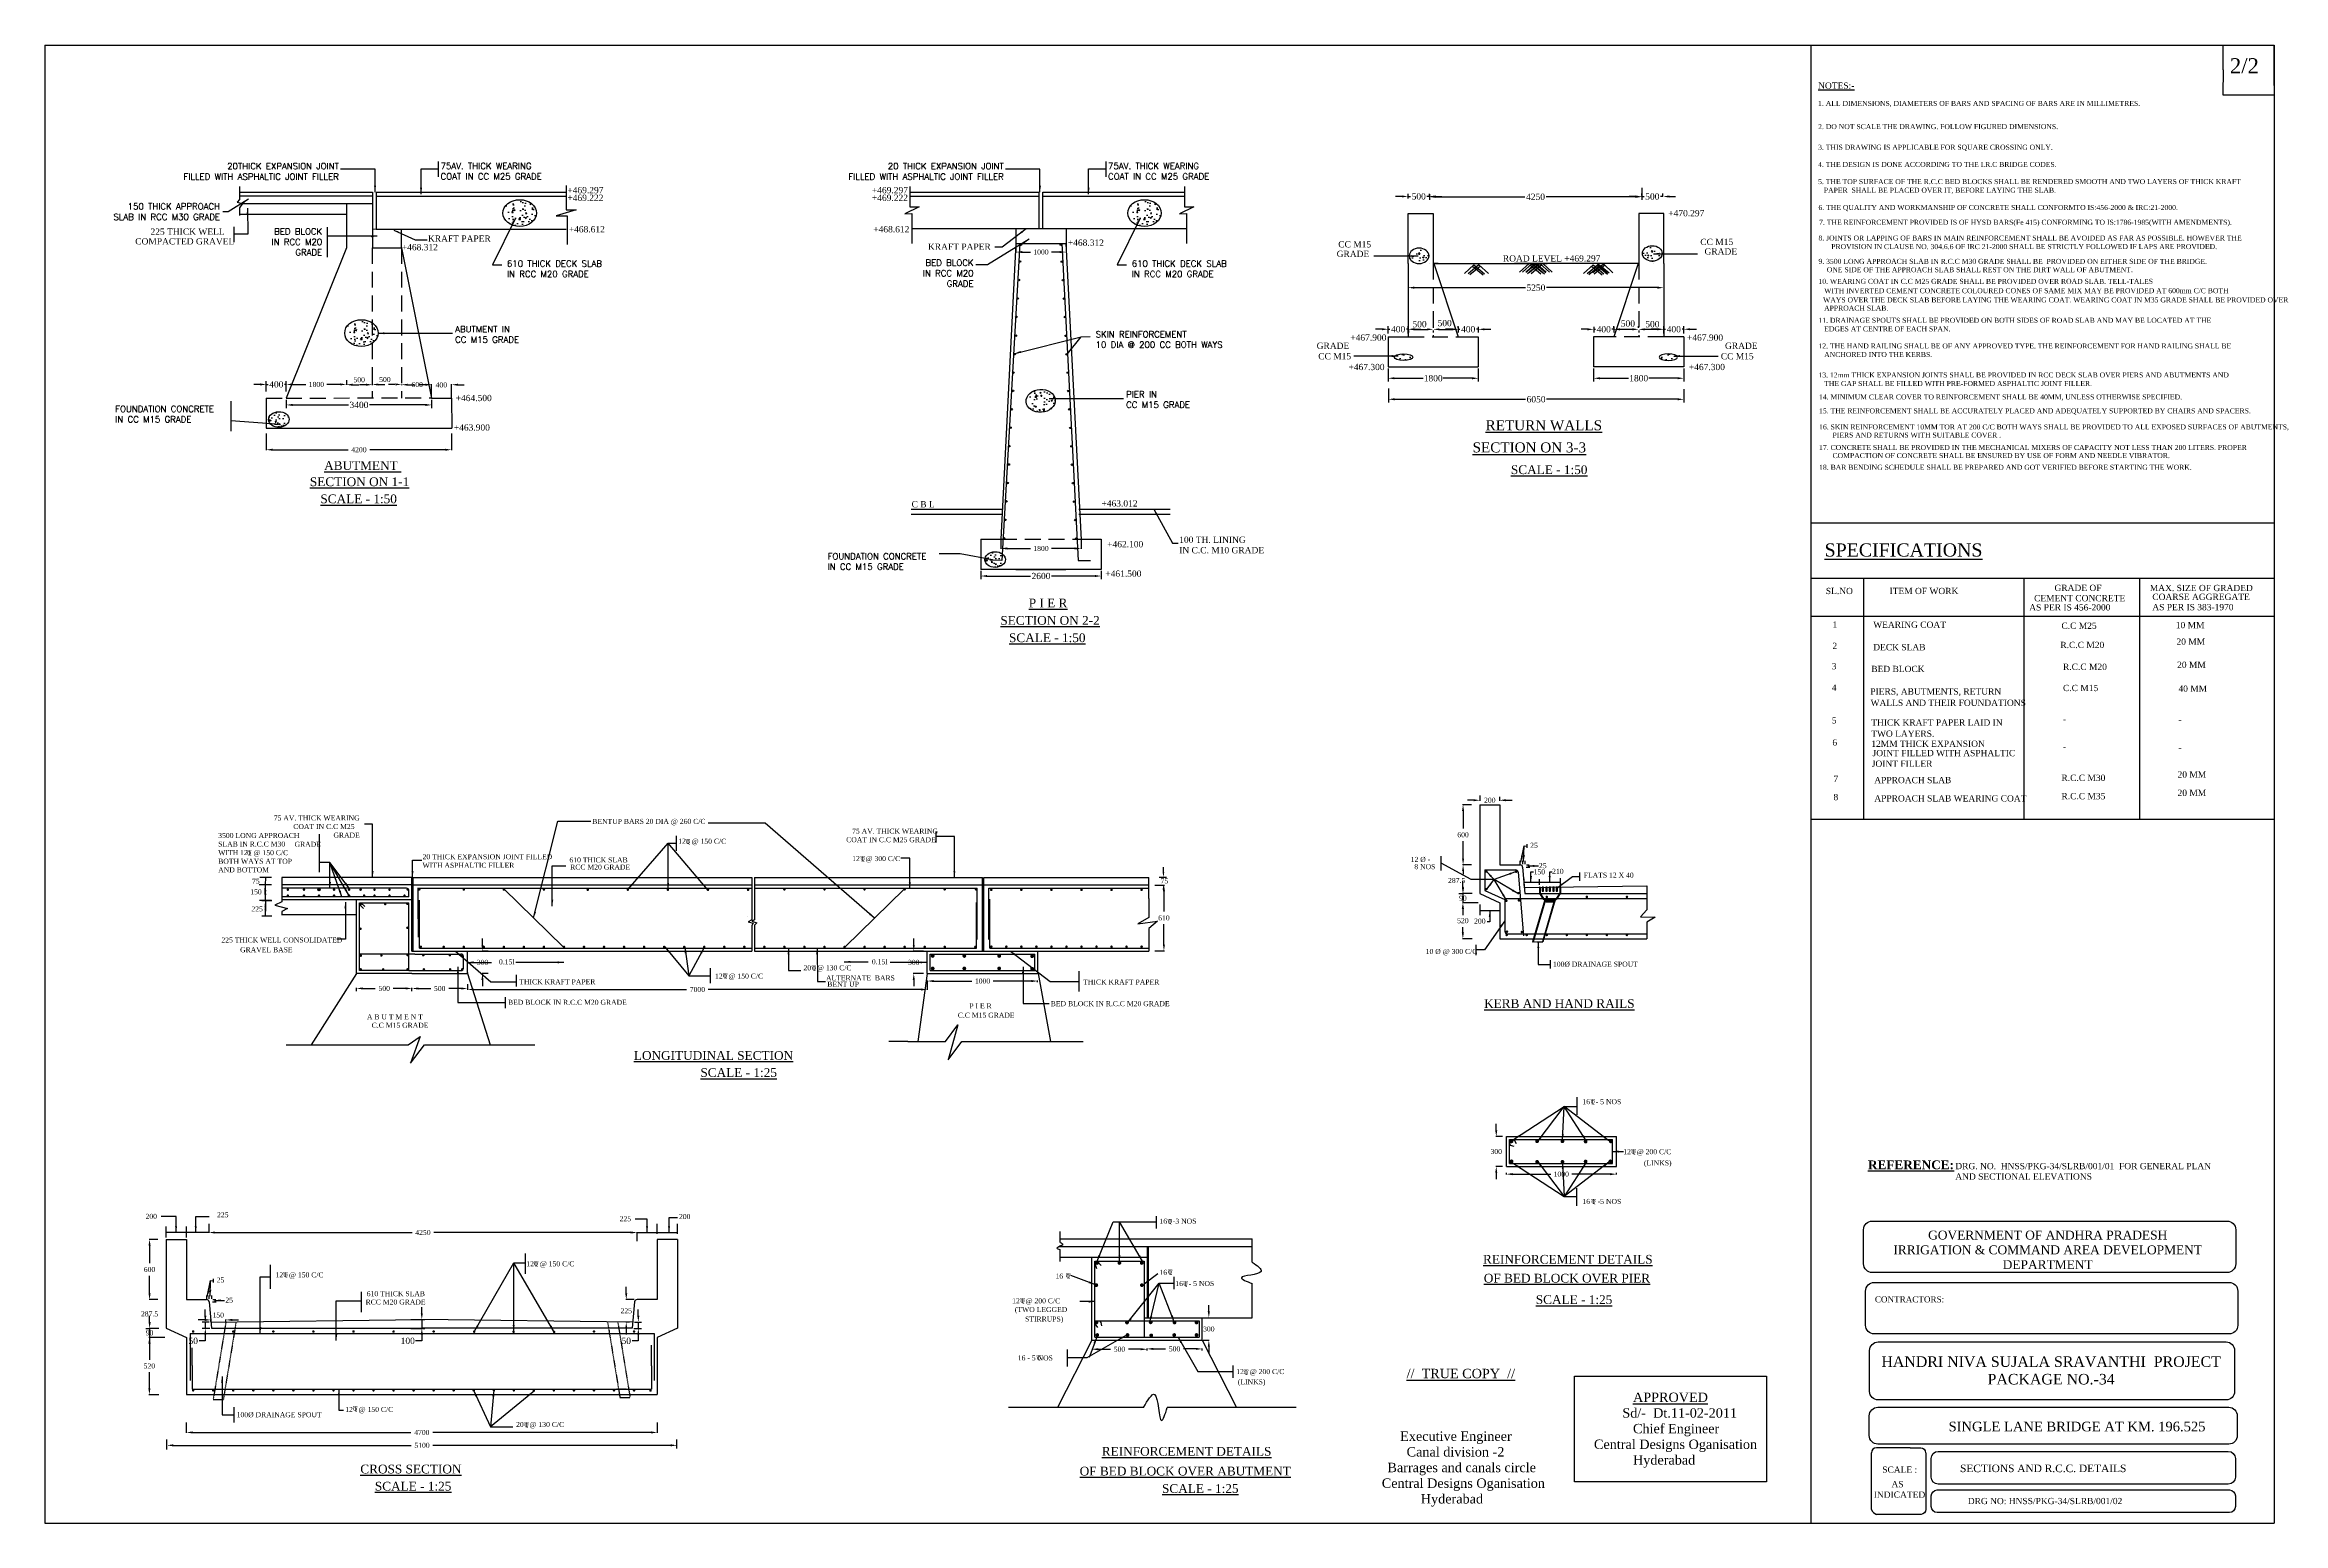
# Model space of a CAD drawing. Header units: millimetres. Extents: x 173 to 1182, y 179 to 1915.
# Drawn here: x 173 to 1067, y 179 to 769 of the extents above; entities that cross this region are included whole.
import ezdxf

# ---------------------------------------------------------------- set-up
doc = ezdxf.new("R2010")
doc.units = ezdxf.units.MM
doc.linetypes.add('DASHED', pattern=[0.75, 0.5, -0.25])
doc.linetypes.add('HIDDEN', pattern=[9.525, 6.35, -3.175])
doc.layers.add('SHEET', color=3, linetype='Continuous')
doc.styles.add('ROMANS', font='romans')
doc.styles.get("Standard").update_dxf_attribs({"font": 'times.ttf'})
doc.styles.add('TIMES NEW ROMAN', font='times.ttf')
doc.dimstyles.new('ISO-25', dxfattribs={"dimtxt": 2.5, "dimasz": 2.5, "dimexe": 1.25, "dimexo": 0.625, "dimtad": 0, "dimtih": 1, "dimtoh": 1, "dimlfac": 100, "dimtxsty": 'TIMES NEW ROMAN', "dimcen": 2.5, "dimadec": 0, "dimazin": 0, "dimtfac": 1, "dimtmove": 0, "dimatfit": 3, "dimfxl": 1, "dimarcsym": 0})
doc.dimstyles.get("Standard").update_dxf_attribs({"dimtxt": 2, "dimasz": 2.5, "dimexe": 0.18, "dimexo": 0.18, "dimgap": 1.5, "dimtad": 0, "dimtih": 1, "dimtoh": 1, "dimdec": 0, "dimlfac": 100, "dimzin": 0, "dimdsep": 46, "dimtxsty": 'ROMANS', "dimcen": 0.09, "dimadec": 0, "dimazin": 0, "dimtfac": 1, "dimtdec": 0, "dimtofl": 0, "dimtmove": 1, "dimatfit": 1, "dimfxl": 1, "dimtolj": 1, "dimtzin": 0, "dimarcsym": 0})
doc.dimstyles.new('STANDARD$0', dxfattribs={"dimscale": 88.888889, "dimtxt": 0.02, "dimasz": 0.02, "dimexe": 0.1, "dimexo": 0.1, "dimgap": 0.09, "dimtad": 2, "dimtih": 1, "dimtoh": 1, "dimdec": 0, "dimzin": 1, "dimdsep": 46, "dimtxsty": 'Standard', "dimcen": 0.09, "dimadec": 0, "dimazin": 0, "dimtfac": 1, "dimtdec": 4, "dimtofl": 0, "dimtmove": 0, "dimatfit": 3, "dimfxl": 1, "dimtolj": 1, "dimtzin": 1, "dimarcsym": 0})
doc.dimstyles.new('STANDARD$7', dxfattribs={"dimtxt": 2, "dimasz": 2, "dimexe": 1.25, "dimexo": 0.625, "dimtad": 1, "dimdec": 0, "dimlfac": 0.5, "dimdsep": 46, "dimtxsty": 'Standard', "dimcen": 2.5, "dimadec": 0, "dimazin": 0, "dimtfac": 1, "dimtdec": 0, "dimtmove": 0, "dimatfit": 3, "dimfxl": 1, "dimtolj": 1, "dimtzin": 0, "dimarcsym": 0})

# ---------------------------------------------------------------- blocks, each defined once
blk = doc.blocks.new('*D21')
at = {"color": 0, "linetype": 'ByBlock', "lineweight": -2, "transparency": 16777216}
for p, q in [((717.47, 672.04), (717.47, 670.52)), ((719.97, 671.77), (764.35, 671.77)), ((817.04, 671.77), (772.67, 671.77)), ((819.54, 672.04), (819.54, 670.52))]:
    blk.add_line(p, q, dxfattribs=at)
at = {"color": 0, "linetype": 'ByBlock', "transparency": 16777216}
for points in [[(719.97, 672.19), (719.97, 671.35), (717.47, 671.77)], [(817.04, 672.19), (817.04, 671.35), (819.54, 671.77)]]:
    blk.add_solid(points, dxfattribs=at)
at = {"layer": 'Defpoints', "color": 0, "linetype": 'ByBlock', "transparency": 16777216}
for p in [(717.47, 672.67), (717.47, 671.77), (819.54, 672.67)]:
    blk.add_point(p, dxfattribs=at)
at = {"color": 0, "linetype": 'ByBlock', "transparency": 16777216, "insert": (768.51, 671.77), "char_height": 2.5, "attachment_point": 5}
blk.add_mtext('5250', dxfattribs=at)
blk = doc.blocks.new('*D22')
at = {"color": 0, "linetype": 'ByBlock', "lineweight": -2, "transparency": 16777216}
for p, q in [((709.6, 631.57), (709.6, 625.96)), ((712.1, 627.21), (764.41, 627.21)), ((825.05, 627.21), (772.75, 627.21)), ((827.55, 631.21), (827.55, 625.96))]:
    blk.add_line(p, q, dxfattribs=at)
at = {"color": 0, "linetype": 'ByBlock', "transparency": 16777216}
for points in [[(712.1, 627.63), (712.1, 626.8), (709.6, 627.21)], [(825.05, 627.63), (825.05, 626.8), (827.55, 627.21)]]:
    blk.add_solid(points, dxfattribs=at)
at = {"layer": 'Defpoints', "color": 0, "linetype": 'ByBlock', "transparency": 16777216}
for p in [(709.6, 632.19), (709.6, 627.21), (827.55, 631.83)]:
    blk.add_point(p, dxfattribs=at)
at = {"color": 0, "linetype": 'ByBlock', "transparency": 16777216, "insert": (768.58, 627.21), "char_height": 2.5, "attachment_point": 5}
blk.add_mtext('6050', dxfattribs=at)
blk = doc.blocks.new('*D23')
at = {"color": 0, "linetype": 'ByBlock', "lineweight": -2, "transparency": 16777216}
for p, q in [((725.98, 709.07), (725.98, 706.78)), ((728.48, 708.03), (764.14, 708.03)), ((808.24, 708.03), (772.58, 708.03)), ((810.74, 711.67), (810.74, 706.78))]:
    blk.add_line(p, q, dxfattribs=at)
at = {"color": 0, "linetype": 'ByBlock', "transparency": 16777216}
for points in [[(728.48, 708.44), (728.48, 707.61), (725.98, 708.03)], [(808.24, 708.44), (808.24, 707.61), (810.74, 708.03)]]:
    blk.add_solid(points, dxfattribs=at)
at = {"layer": 'Defpoints', "color": 0, "linetype": 'ByBlock', "transparency": 16777216}
for p in [(725.98, 709.7), (725.98, 708.03), (810.74, 712.3)]:
    blk.add_point(p, dxfattribs=at)
at = {"color": 0, "linetype": 'ByBlock', "transparency": 16777216, "insert": (768.36, 708.03), "char_height": 2.5, "attachment_point": 5}
blk.add_mtext('4250', dxfattribs=at)
blk = doc.blocks.new('*D24')
at = {"color": 0, "linetype": 'ByBlock', "lineweight": -2, "transparency": 16777216}
for p, q in [((714.99, 708.18), (712.49, 708.18)), ((717.49, 707.3), (717.49, 709.18)), ((717.49, 708.18), (718.49, 708.18)), ((725.98, 708.18), (724.97, 708.18)), ((725.98, 708.09), (725.98, 709.18)), ((728.48, 708.18), (730.98, 708.18))]:
    blk.add_line(p, q, dxfattribs=at)
at = {"color": 0, "linetype": 'ByBlock', "transparency": 16777216}
for points in [[(714.99, 708.59), (714.99, 707.76), (717.49, 708.18)], [(728.48, 708.59), (728.48, 707.76), (725.98, 708.18)]]:
    blk.add_solid(points, dxfattribs=at)
at = {"layer": 'Defpoints', "color": 0, "linetype": 'ByBlock', "transparency": 16777216}
for p in [(717.49, 708.18), (717.49, 707.05), (725.98, 707.84)]:
    blk.add_point(p, dxfattribs=at)
at = {"color": 0, "linetype": 'ByBlock', "transparency": 16777216, "insert": (721.73, 708.18), "char_height": 2.5, "attachment_point": 5}
blk.add_mtext('500', dxfattribs=at)
blk = doc.blocks.new('*D25')
at = {"color": 0, "linetype": 'ByBlock', "lineweight": -2, "transparency": 16777216}
for p, q in [((808.24, 708.14), (805.74, 708.14)), ((810.74, 708.6), (810.74, 709.39)), ((810.74, 708.14), (811.74, 708.14)), ((819.23, 708.14), (818.22, 708.14)), ((819.23, 708.43), (819.23, 709.39)), ((821.73, 708.14), (824.23, 708.14))]:
    blk.add_line(p, q, dxfattribs=at)
at = {"color": 0, "linetype": 'ByBlock', "transparency": 16777216}
for points in [[(808.24, 708.56), (808.24, 707.73), (810.74, 708.14)], [(821.73, 708.56), (821.73, 707.73), (819.23, 708.14)]]:
    blk.add_solid(points, dxfattribs=at)
at = {"layer": 'Defpoints', "color": 0, "linetype": 'ByBlock', "transparency": 16777216}
for p in [(810.74, 708.14), (810.74, 707.97), (819.23, 707.81)]:
    blk.add_point(p, dxfattribs=at)
at = {"color": 0, "linetype": 'ByBlock', "transparency": 16777216, "insert": (814.98, 708.14), "char_height": 2.5, "attachment_point": 5}
blk.add_mtext('500', dxfattribs=at)
blk = doc.blocks.new('*D30')
at = {"color": 0, "lineweight": -2, "transparency": 16777216}
for p, q in [((591.27, 248.16), (591.27, 248.22)), ((593.77, 248.04), (598.68, 248.04)), ((610.77, 248.04), (605.86, 248.04)), ((613.27, 248.16), (613.27, 248.22))]:
    blk.add_line(p, q, dxfattribs=at)
at = {"color": 0, "transparency": 16777216}
for points in [[(593.77, 248.46), (593.77, 247.63), (591.27, 248.04)], [(610.77, 248.46), (610.77, 247.63), (613.27, 248.04)]]:
    blk.add_solid(points, dxfattribs=at)
at = {"layer": 'Defpoints', "color": 0, "transparency": 16777216}
for p in [(591.27, 248.04), (591.27, 247.98), (613.27, 247.98)]:
    blk.add_point(p, dxfattribs=at)
at = {"color": 0, "transparency": 16777216, "insert": (602.27, 248.04), "char_height": 2, "attachment_point": 5}
blk.add_mtext('\\A1;500', dxfattribs=at)
blk = doc.blocks.new('*D31')
at = {"color": 0, "lineweight": -2, "transparency": 16777216}
for p, q in [((525.6, 393.43), (525.6, 395.18)), ((528.1, 395), (543.37, 395)), ((567.1, 395), (551.83, 395)), ((569.6, 394.6), (569.6, 395.18))]:
    blk.add_line(p, q, dxfattribs=at)
at = {"color": 0, "transparency": 16777216}
for points in [[(528.1, 395.42), (528.1, 394.59), (525.6, 395)], [(567.1, 395.42), (567.1, 394.59), (569.6, 395)]]:
    blk.add_solid(points, dxfattribs=at)
at = {"layer": 'Defpoints', "color": 0, "transparency": 16777216}
for p in [(525.6, 395), (525.6, 393.25), (569.6, 394.42)]:
    blk.add_point(p, dxfattribs=at)
at = {"color": 0, "transparency": 16777216, "insert": (547.6, 395), "char_height": 2, "attachment_point": 5}
blk.add_mtext('\\A1;1000', dxfattribs=at)
blk = doc.blocks.new('*D32')
at = {"color": 0, "lineweight": -2, "transparency": 16777216}
for p, q in [((218.41, 291.89), (214.91, 291.89)), ((215.09, 289.39), (215.09, 282.41)), ((215.09, 270.39), (215.09, 277.38)), ((218.41, 267.89), (214.91, 267.89))]:
    blk.add_line(p, q, dxfattribs=at)
at = {"color": 0, "transparency": 16777216}
for points in [[(214.67, 289.39), (215.51, 289.39), (215.09, 291.89)], [(214.67, 270.39), (215.51, 270.39), (215.09, 267.89)]]:
    blk.add_solid(points, dxfattribs=at)
at = {"layer": 'Defpoints', "color": 0, "transparency": 16777216}
for p in [(215.09, 291.89), (218.59, 291.89), (218.59, 267.89)]:
    blk.add_point(p, dxfattribs=at)
at = {"color": 0, "transparency": 16777216, "insert": (215.09, 279.89), "char_height": 2, "attachment_point": 5}
blk.add_mtext('\\A1;600', dxfattribs=at)
blk = doc.blocks.new('*D33')
at = {"color": 0, "lineweight": -2, "transparency": 16777216}
for p, q in [((224.56, 209.69), (319.52, 209.69)), ((423.14, 209.69), (328.18, 209.69))]:
    blk.add_line(p, q, dxfattribs=at)
at = {"color": 0, "transparency": 16777216}
for points in [[(224.56, 210.1), (224.56, 209.27), (222.06, 209.69)], [(423.14, 210.1), (423.14, 209.27), (425.64, 209.69)]]:
    blk.add_solid(points, dxfattribs=at)
at = {"layer": 'Defpoints', "color": 0, "transparency": 16777216}
for p in [(222.06, 209.69), (425.64, 209.69), (425.64, 209.69)]:
    blk.add_point(p, dxfattribs=at)
at = {"color": 0, "transparency": 16777216, "insert": (323.85, 209.69), "char_height": 2, "attachment_point": 5}
blk.add_mtext('\\A1;5100', dxfattribs=at)
blk = doc.blocks.new('*D34')
at = {"color": 0, "lineweight": -2, "transparency": 16777216}
for p, q in [((229.77, 218.87), (229.77, 214.65)), ((232.27, 214.83), (319.4, 214.83)), ((415.27, 214.83), (328.15, 214.83)), ((417.77, 218.87), (417.77, 214.65))]:
    blk.add_line(p, q, dxfattribs=at)
at = {"color": 0, "transparency": 16777216}
for points in [[(232.27, 215.25), (232.27, 214.42), (229.77, 214.83)], [(415.27, 215.25), (415.27, 214.42), (417.77, 214.83)]]:
    blk.add_solid(points, dxfattribs=at)
at = {"layer": 'Defpoints', "color": 0, "transparency": 16777216}
for p in [(229.77, 219.05), (417.77, 219.05), (417.77, 214.83)]:
    blk.add_point(p, dxfattribs=at)
at = {"color": 0, "transparency": 16777216, "insert": (323.77, 214.83), "char_height": 2, "attachment_point": 5}
blk.add_mtext('\\A1;4700', dxfattribs=at)
blk = doc.blocks.new('*D35')
at = {"color": 0, "lineweight": -2, "transparency": 16777216}
for p, q in [((737.8, 429.89), (739.55, 429.89)), ((739.37, 432.39), (739.37, 434.89)), ((739.37, 429.89), (739.37, 426.29)), ((745.44, 426.29), (739.19, 426.29)), ((739.37, 423.79), (739.37, 421.29))]:
    blk.add_line(p, q, dxfattribs=at)
at = {"color": 0, "transparency": 16777216}
for points in [[(738.95, 432.39), (739.79, 432.39), (739.37, 429.89)], [(738.95, 423.79), (739.79, 423.79), (739.37, 426.29)]]:
    blk.add_solid(points, dxfattribs=at)
at = {"layer": 'Defpoints', "color": 0, "transparency": 16777216}
for p in [(737.62, 429.89), (739.37, 426.29), (745.62, 426.29)]:
    blk.add_point(p, dxfattribs=at)
at = {"color": 0, "transparency": 16777216, "insert": (739.37, 428.09), "char_height": 2, "attachment_point": 5}
blk.add_mtext('\\A1;90', dxfattribs=at)
blk = doc.blocks.new('*D36')
at = {"color": 0, "lineweight": -2, "transparency": 16777216}
for p, q in [((743.08, 426.29), (739.17, 426.29)), ((739.35, 423.79), (739.35, 421.61)), ((743.08, 411.89), (739.17, 411.89)), ((739.35, 414.39), (739.35, 416.57))]:
    blk.add_line(p, q, dxfattribs=at)
at = {"color": 0, "transparency": 16777216}
for points in [[(738.93, 423.79), (739.76, 423.79), (739.35, 426.29)], [(738.93, 414.39), (739.76, 414.39), (739.35, 411.89)]]:
    blk.add_solid(points, dxfattribs=at)
at = {"layer": 'Defpoints', "color": 0, "transparency": 16777216}
for p in [(743.26, 426.29), (739.35, 411.89), (743.26, 411.89)]:
    blk.add_point(p, dxfattribs=at)
at = {"color": 0, "transparency": 16777216, "insert": (739.35, 419.09), "char_height": 2, "attachment_point": 5}
blk.add_mtext('\\A1;520', dxfattribs=at)
blk = doc.blocks.new('*D37')
at = {"color": 0, "lineweight": -2, "transparency": 16777216}
for p, q in [((218.75, 252.79), (214.84, 252.79)), ((215.02, 250.29), (215.02, 243.87)), ((215.02, 232.41), (215.02, 238.83)), ((218.75, 229.91), (214.84, 229.91))]:
    blk.add_line(p, q, dxfattribs=at)
at = {"color": 0, "transparency": 16777216}
for points in [[(214.6, 250.29), (215.43, 250.29), (215.02, 252.79)], [(214.6, 232.41), (215.43, 232.41), (215.02, 229.91)]]:
    blk.add_solid(points, dxfattribs=at)
at = {"layer": 'Defpoints', "color": 0, "transparency": 16777216}
for p in [(218.93, 252.79), (215.02, 229.91), (218.93, 229.91)]:
    blk.add_point(p, dxfattribs=at)
at = {"color": 0, "transparency": 16777216, "insert": (215.02, 241.35), "char_height": 2, "attachment_point": 5}
blk.add_mtext('\\A1;520', dxfattribs=at)
blk = doc.blocks.new('*D38')
at = {"color": 0, "lineweight": -2, "transparency": 16777216}
for p, q in [((215.09, 270.39), (215.09, 272.89)), ((218.41, 267.89), (214.91, 267.89)), ((218.77, 256.39), (214.91, 256.39)), ((215.09, 253.89), (215.09, 251.39))]:
    blk.add_line(p, q, dxfattribs=at)
at = {"color": 0, "transparency": 16777216}
for points in [[(214.67, 270.39), (215.51, 270.39), (215.09, 267.89)], [(214.67, 253.89), (215.51, 253.89), (215.09, 256.39)]]:
    blk.add_solid(points, dxfattribs=at)
at = {"layer": 'Defpoints', "color": 0, "transparency": 16777216}
for p in [(218.59, 267.89), (215.09, 256.39), (218.95, 256.39)]:
    blk.add_point(p, dxfattribs=at)
at = {"color": 0, "transparency": 16777216, "insert": (215.09, 262.14), "char_height": 2, "attachment_point": 5}
blk.add_mtext('\\A1;287.5', dxfattribs=at)
blk = doc.blocks.new('*D39')
at = {"color": 0, "lineweight": -2, "transparency": 16777216}
for p, q in [((743.67, 467.17), (741.17, 467.17)), ((746.17, 469.04), (746.17, 466.99)), ((754.02, 468.53), (754.02, 466.99)), ((756.52, 467.17), (759.02, 467.17))]:
    blk.add_line(p, q, dxfattribs=at)
at = {"color": 0, "transparency": 16777216}
for points in [[(743.67, 467.59), (743.67, 466.76), (746.17, 467.17)], [(756.52, 467.59), (756.52, 466.76), (754.02, 467.17)]]:
    blk.add_solid(points, dxfattribs=at)
at = {"layer": 'Defpoints', "color": 0, "transparency": 16777216}
for p in [(746.17, 469.22), (754.02, 468.71), (754.02, 467.17)]:
    blk.add_point(p, dxfattribs=at)
at = {"color": 0, "transparency": 16777216, "insert": (750.1, 467.17), "char_height": 2, "attachment_point": 5}
blk.add_mtext('\\A1;200', dxfattribs=at)
blk = doc.blocks.new('*D40')
at = {"color": 0, "lineweight": -2, "transparency": 16777216}
for p, q in [((742.75, 465.39), (739.25, 465.39)), ((739.43, 462.89), (739.43, 455.91)), ((739.43, 443.89), (739.43, 450.87)), ((742.75, 441.39), (739.25, 441.39))]:
    blk.add_line(p, q, dxfattribs=at)
at = {"color": 0, "transparency": 16777216}
for points in [[(739.01, 462.89), (739.85, 462.89), (739.43, 465.39)], [(739.01, 443.89), (739.85, 443.89), (739.43, 441.39)]]:
    blk.add_solid(points, dxfattribs=at)
at = {"layer": 'Defpoints', "color": 0, "transparency": 16777216}
for p in [(739.43, 465.39), (742.93, 465.39), (742.93, 441.39)]:
    blk.add_point(p, dxfattribs=at)
at = {"color": 0, "transparency": 16777216, "insert": (739.43, 453.39), "char_height": 2, "attachment_point": 5}
blk.add_mtext('\\A1;600', dxfattribs=at)
blk = doc.blocks.new('*D41')
at = {"color": 0, "lineweight": -2, "transparency": 16777216}
for p, q in [((742.75, 441.39), (739.25, 441.39)), ((739.43, 438.89), (739.43, 437.66)), ((743.11, 429.89), (739.25, 429.89)), ((739.43, 432.39), (739.43, 432.62))]:
    blk.add_line(p, q, dxfattribs=at)
at = {"color": 0, "transparency": 16777216}
for points in [[(739.01, 438.89), (739.85, 438.89), (739.43, 441.39)], [(739.01, 432.39), (739.85, 432.39), (739.43, 429.89)]]:
    blk.add_solid(points, dxfattribs=at)
at = {"layer": 'Defpoints', "color": 0, "transparency": 16777216}
for p in [(742.93, 441.39), (739.43, 429.89), (743.29, 429.89)]:
    blk.add_point(p, dxfattribs=at)
at = {"color": 0, "transparency": 16777216, "insert": (736.88, 435.14), "char_height": 2, "attachment_point": 5}
blk.add_mtext('\\A1;287.5', dxfattribs=at)
blk = doc.blocks.new('*D42')
at = {"color": 0, "lineweight": -2, "transparency": 16777216}
for p, q in [((237.06, 259.75), (234.56, 259.75)), ((239.56, 259.07), (239.56, 259.93)), ((245.57, 259.15), (245.57, 259.93)), ((248.07, 259.75), (250.57, 259.75))]:
    blk.add_line(p, q, dxfattribs=at)
at = {"color": 0, "transparency": 16777216}
for points in [[(237.06, 260.16), (237.06, 259.33), (239.56, 259.75)], [(248.07, 260.16), (248.07, 259.33), (245.57, 259.75)]]:
    blk.add_solid(points, dxfattribs=at)
at = {"layer": 'Defpoints', "color": 0, "transparency": 16777216}
for p in [(239.56, 259.75), (239.56, 258.89), (245.57, 258.97)]:
    blk.add_point(p, dxfattribs=at)
at = {"color": 0, "transparency": 16777216, "insert": (242.51, 261.67), "char_height": 2, "attachment_point": 5}
blk.add_mtext('\\A1;150', dxfattribs=at)
blk = doc.blocks.new('*D43')
at = {"color": 0, "lineweight": -2, "transparency": 16777216}
for p, q in [((215.12, 258.89), (215.12, 261.39)), ((213.55, 256.39), (215.3, 256.39)), ((221.19, 252.79), (214.94, 252.79)), ((215.12, 256.39), (215.12, 252.79)), ((215.12, 250.29), (215.12, 247.79))]:
    blk.add_line(p, q, dxfattribs=at)
at = {"color": 0, "transparency": 16777216}
for points in [[(214.7, 258.89), (215.54, 258.89), (215.12, 256.39)], [(214.7, 250.29), (215.54, 250.29), (215.12, 252.79)]]:
    blk.add_solid(points, dxfattribs=at)
at = {"layer": 'Defpoints', "color": 0, "transparency": 16777216}
for p in [(213.37, 256.39), (215.12, 252.79), (221.37, 252.79)]:
    blk.add_point(p, dxfattribs=at)
at = {"color": 0, "transparency": 16777216, "insert": (215.12, 254.59), "char_height": 2, "attachment_point": 5}
blk.add_mtext('\\A1;90', dxfattribs=at)
blk = doc.blocks.new('*D44')
at = {"color": 0, "lineweight": -2, "transparency": 16777216}
for p, q in [((756.67, 318.49), (756.67, 317.75)), ((759.17, 317.93), (774.41, 317.93)), ((798.11, 317.93), (782.87, 317.93)), ((800.61, 318.49), (800.61, 317.75))]:
    blk.add_line(p, q, dxfattribs=at)
at = {"color": 0, "transparency": 16777216}
for points in [[(759.17, 318.35), (759.17, 317.52), (756.67, 317.93)], [(798.11, 318.35), (798.11, 317.52), (800.61, 317.93)]]:
    blk.add_solid(points, dxfattribs=at)
at = {"layer": 'Defpoints', "color": 0, "transparency": 16777216}
for p in [(756.67, 318.67), (756.67, 317.93), (800.61, 318.67)]:
    blk.add_point(p, dxfattribs=at)
at = {"color": 0, "transparency": 16777216, "insert": (778.64, 317.93), "char_height": 2, "attachment_point": 5}
blk.add_mtext('\\A1;1000', dxfattribs=at)
blk = doc.blocks.new('*D45')
at = {"color": 0, "lineweight": -2, "transparency": 16777216}
for p, q in [((755.11, 332.96), (752.49, 332.96)), ((752.67, 335.46), (752.67, 337.96)), ((755.11, 320.96), (752.49, 320.96)), ((752.67, 318.46), (752.67, 315.96))]:
    blk.add_line(p, q, dxfattribs=at)
at = {"color": 0, "transparency": 16777216}
for points in [[(752.25, 335.46), (753.09, 335.46), (752.67, 332.96)], [(752.25, 318.46), (753.09, 318.46), (752.67, 320.96)]]:
    blk.add_solid(points, dxfattribs=at)
at = {"layer": 'Defpoints', "color": 0, "transparency": 16777216}
for p in [(752.67, 332.96), (755.29, 332.96), (755.29, 320.96)]:
    blk.add_point(p, dxfattribs=at)
at = {"color": 0, "transparency": 16777216, "insert": (752.67, 326.96), "char_height": 2, "attachment_point": 5}
blk.add_mtext('\\A1;300', dxfattribs=at)
blk = doc.blocks.new('*D46')
at = {"color": 0, "lineweight": -2, "transparency": 16777216}
for p, q in [((405.38, 270.39), (405.38, 272.89)), ((408.6, 267.89), (405.2, 267.89)), ((406.68, 258.89), (405.2, 258.89)), ((405.38, 256.39), (405.38, 253.89))]:
    blk.add_line(p, q, dxfattribs=at)
at = {"color": 0, "transparency": 16777216}
for points in [[(404.97, 270.39), (405.8, 270.39), (405.38, 267.89)], [(404.97, 256.39), (405.8, 256.39), (405.38, 258.89)]]:
    blk.add_solid(points, dxfattribs=at)
at = {"layer": 'Defpoints', "color": 0, "transparency": 16777216}
for p in [(408.78, 267.89), (405.38, 258.89), (406.86, 258.89)]:
    blk.add_point(p, dxfattribs=at)
at = {"color": 0, "transparency": 16777216, "insert": (405.38, 263.39), "char_height": 2, "attachment_point": 5}
blk.add_mtext('\\A1;225', dxfattribs=at)
blk = doc.blocks.new('*D47')
at = {"color": 0, "lineweight": -2, "transparency": 16777216}
for p, q in [((525.57, 393.68), (525.57, 391.46)), ((342, 392.87), (342, 391.46)), ((344.5, 391.64), (429.44, 391.64)), ((523.07, 391.64), (438.13, 391.64))]:
    blk.add_line(p, q, dxfattribs=at)
at = {"color": 0, "transparency": 16777216}
for points in [[(344.5, 392.06), (344.5, 391.22), (342, 391.64)], [(523.07, 392.06), (523.07, 391.22), (525.57, 391.64)]]:
    blk.add_solid(points, dxfattribs=at)
at = {"layer": 'Defpoints', "color": 0, "transparency": 16777216}
for p in [(525.57, 393.86), (342, 393.05), (525.57, 391.64)]:
    blk.add_point(p, dxfattribs=at)
at = {"color": 0, "transparency": 16777216, "insert": (433.78, 391.64), "char_height": 2, "attachment_point": 5}
blk.add_mtext('\\A1;7000', dxfattribs=at)
blk = doc.blocks.new('*D48')
at = {"color": 0, "lineweight": -2, "transparency": 16777216}
for p, q in [((238.77, 298.12), (238.77, 294.45)), ((241.27, 294.63), (319.86, 294.63)), ((407.19, 294.63), (328.61, 294.63)), ((409.69, 291.19), (409.69, 294.81))]:
    blk.add_line(p, q, dxfattribs=at)
at = {"color": 0, "transparency": 16777216}
for points in [[(241.27, 295.05), (241.27, 294.22), (238.77, 294.63)], [(407.19, 295.05), (407.19, 294.22), (409.69, 294.63)]]:
    blk.add_solid(points, dxfattribs=at)
at = {"layer": 'Defpoints', "color": 0, "transparency": 16777216}
for p in [(238.77, 298.3), (409.69, 294.63), (409.69, 291.01)]:
    blk.add_point(p, dxfattribs=at)
at = {"color": 0, "transparency": 16777216, "insert": (324.23, 294.63), "char_height": 2, "attachment_point": 5}
blk.add_mtext('\\A1;4250', dxfattribs=at)
blk = doc.blocks.new('*D49')
at = {"color": 0, "lineweight": -2, "transparency": 16777216}
for p, q in [((347.98, 409.46), (347.98, 411.96)), ((350.27, 406.96), (347.8, 406.96)), ((350.27, 397.96), (347.8, 397.96)), ((347.98, 395.46), (347.98, 392.96))]:
    blk.add_line(p, q, dxfattribs=at)
at = {"color": 0, "transparency": 16777216}
for points in [[(347.56, 409.46), (348.39, 409.46), (347.98, 406.96)], [(347.56, 395.46), (348.39, 395.46), (347.98, 397.96)]]:
    blk.add_solid(points, dxfattribs=at)
at = {"layer": 'Defpoints', "color": 0, "transparency": 16777216}
for p in [(347.98, 406.96), (350.45, 406.96), (350.45, 397.96)]:
    blk.add_point(p, dxfattribs=at)
at = {"color": 0, "transparency": 16777216, "insert": (347.98, 402.46), "char_height": 2, "attachment_point": 5}
blk.add_mtext('\\A1;300', dxfattribs=at)
blk = doc.blocks.new('*D50')
at = {"color": 0, "lineweight": -2, "transparency": 16777216}
for p, q in [((297.7, 390.95), (297.7, 392.24)), ((300.2, 392.06), (305.18, 392.06)), ((317.34, 392.06), (312.36, 392.06)), ((319.84, 390.95), (319.84, 392.24))]:
    blk.add_line(p, q, dxfattribs=at)
at = {"color": 0, "transparency": 16777216}
for points in [[(300.2, 392.48), (300.2, 391.64), (297.7, 392.06)], [(317.34, 392.48), (317.34, 391.64), (319.84, 392.06)]]:
    blk.add_solid(points, dxfattribs=at)
at = {"layer": 'Defpoints', "color": 0, "transparency": 16777216}
for p in [(297.7, 392.06), (297.7, 390.77), (319.84, 390.77)]:
    blk.add_point(p, dxfattribs=at)
at = {"color": 0, "transparency": 16777216, "insert": (308.77, 392.06), "char_height": 2, "attachment_point": 5}
blk.add_mtext('\\A1;500', dxfattribs=at)
blk = doc.blocks.new('*D26')
at = {"color": 0, "lineweight": -2, "transparency": 16777216}
for p, q in [((520.16, 409.46), (520.16, 411.96)), ((524.09, 406.96), (519.98, 406.96)), ((524.09, 397.96), (519.98, 397.96)), ((520.16, 395.46), (520.16, 392.96))]:
    blk.add_line(p, q, dxfattribs=at)
at = {"color": 0, "transparency": 16777216}
for points in [[(519.75, 409.46), (520.58, 409.46), (520.16, 406.96)], [(519.75, 395.46), (520.58, 395.46), (520.16, 397.96)]]:
    blk.add_solid(points, dxfattribs=at)
at = {"layer": 'Defpoints', "color": 0, "transparency": 16777216}
for p in [(524.27, 406.96), (520.16, 397.96), (524.27, 397.96)]:
    blk.add_point(p, dxfattribs=at)
at = {"color": 0, "transparency": 16777216, "insert": (520.16, 402.46), "char_height": 2, "attachment_point": 5}
blk.add_mtext('\\A1;300', dxfattribs=at)
blk = doc.blocks.new('*D27')
at = {"color": 0, "lineweight": -2, "transparency": 16777216}
for p, q in [((613.27, 247.53), (613.27, 248.36)), ((615.77, 248.18), (620.68, 248.18)), ((632.77, 248.18), (627.86, 248.18)), ((635.27, 247.53), (635.27, 248.36))]:
    blk.add_line(p, q, dxfattribs=at)
at = {"color": 0, "transparency": 16777216}
for points in [[(615.77, 248.6), (615.77, 247.77), (613.27, 248.18)], [(632.77, 248.6), (632.77, 247.77), (635.27, 248.18)]]:
    blk.add_solid(points, dxfattribs=at)
at = {"layer": 'Defpoints', "color": 0, "transparency": 16777216}
for p in [(613.27, 248.18), (613.27, 247.35), (635.27, 247.35)]:
    blk.add_point(p, dxfattribs=at)
at = {"color": 0, "transparency": 16777216, "insert": (624.27, 248.18), "char_height": 2, "attachment_point": 5}
blk.add_mtext('\\A1;500', dxfattribs=at)
blk = doc.blocks.new('*D28')
at = {"color": 0, "lineweight": -2, "transparency": 16777216}
for p, q in [((635.74, 260.62), (638.12, 260.62)), ((637.94, 263.12), (637.94, 265.62)), ((635.74, 251.62), (638.12, 251.62)), ((637.94, 249.12), (637.94, 246.62))]:
    blk.add_line(p, q, dxfattribs=at)
at = {"color": 0, "transparency": 16777216}
for points in [[(637.52, 263.12), (638.36, 263.12), (637.94, 260.62)], [(637.52, 249.12), (638.36, 249.12), (637.94, 251.62)]]:
    blk.add_solid(points, dxfattribs=at)
at = {"layer": 'Defpoints', "color": 0, "transparency": 16777216}
for p in [(635.56, 260.62), (637.94, 260.62), (635.56, 251.62)]:
    blk.add_point(p, dxfattribs=at)
at = {"color": 0, "transparency": 16777216, "insert": (637.94, 256.12), "char_height": 2, "attachment_point": 5}
blk.add_mtext('\\A1;300', dxfattribs=at)
blk = doc.blocks.new('*D29')
at = {"color": 0, "lineweight": -2, "transparency": 16777216}
for p, q in [((616.39, 433.31), (620.2, 433.31)), ((620.02, 430.81), (620.02, 422.71)), ((620.02, 409.57), (620.02, 417.67)), ((616.39, 407.07), (620.2, 407.07))]:
    blk.add_line(p, q, dxfattribs=at)
at = {"color": 0, "transparency": 16777216}
for points in [[(619.61, 430.81), (620.44, 430.81), (620.02, 433.31)], [(619.61, 409.57), (620.44, 409.57), (620.02, 407.07)]]:
    blk.add_solid(points, dxfattribs=at)
at = {"layer": 'Defpoints', "color": 0, "transparency": 16777216}
for p in [(616.21, 433.31), (616.21, 407.07), (620.02, 407.07)]:
    blk.add_point(p, dxfattribs=at)
at = {"color": 0, "transparency": 16777216, "insert": (620.02, 420.19), "char_height": 2, "attachment_point": 5}
blk.add_mtext('\\A1;610', dxfattribs=at)
blk = doc.blocks.new('*D52')
at = {"color": 0, "lineweight": -2, "transparency": 16777216}
for p, q in [((293.69, 634.84), (293.69, 632.96)), ((269.69, 632.36), (269.69, 633.32)), ((272.19, 633.14), (277.46, 633.14)), ((291.19, 633.14), (285.91, 633.14))]:
    blk.add_line(p, q, dxfattribs=at)
at = {"color": 0, "transparency": 16777216}
for points in [[(272.19, 633.56), (272.19, 632.72), (269.69, 633.14)], [(291.19, 633.56), (291.19, 632.72), (293.69, 633.14)]]:
    blk.add_solid(points, dxfattribs=at)
at = {"layer": 'Defpoints', "color": 0, "transparency": 16777216}
for p in [(293.69, 635.02), (269.69, 632.18), (293.69, 633.14)]:
    blk.add_point(p, dxfattribs=at)
at = {"color": 0, "transparency": 16777216, "insert": (281.69, 633.14), "char_height": 2, "attachment_point": 5}
blk.add_mtext('\\A1;1800', dxfattribs=at)
blk = doc.blocks.new('*D53')
at = {"color": 0, "lineweight": -2, "transparency": 16777216}
for p, q in [((325.18, 633.03), (322.68, 633.03)), ((327.68, 627.83), (327.68, 633.21)), ((335.67, 627.83), (335.67, 633.21)), ((338.17, 633.03), (340.67, 633.03))]:
    blk.add_line(p, q, dxfattribs=at)
at = {"color": 0, "transparency": 16777216}
for points in [[(325.18, 633.44), (325.18, 632.61), (327.68, 633.03)], [(338.17, 633.44), (338.17, 632.61), (335.67, 633.03)]]:
    blk.add_solid(points, dxfattribs=at)
at = {"layer": 'Defpoints', "color": 0, "transparency": 16777216}
for p in [(327.68, 627.65), (335.67, 633.03), (335.67, 627.65)]:
    blk.add_point(p, dxfattribs=at)
at = {"color": 0, "transparency": 16777216, "insert": (331.58, 632.93), "char_height": 2, "attachment_point": 5}
blk.add_mtext('\\A1;400', dxfattribs=at)
blk = doc.blocks.new('*D54')
at = {"color": 0, "lineweight": -2, "transparency": 16777216}
for p, q in [((261.69, 613.56), (261.69, 606.89)), ((335.68, 613.56), (335.68, 606.89)), ((264.19, 607.07), (294.31, 607.07)), ((333.18, 607.07), (303.06, 607.07))]:
    blk.add_line(p, q, dxfattribs=at)
at = {"color": 0, "transparency": 16777216}
for points in [[(264.19, 607.49), (264.19, 606.66), (261.69, 607.07)], [(333.18, 607.49), (333.18, 606.66), (335.68, 607.07)]]:
    blk.add_solid(points, dxfattribs=at)
at = {"layer": 'Defpoints', "color": 0, "transparency": 16777216}
for p in [(261.69, 613.74), (335.68, 613.74), (335.68, 607.07)]:
    blk.add_point(p, dxfattribs=at)
at = {"color": 0, "transparency": 16777216, "insert": (298.68, 607.07), "char_height": 2, "attachment_point": 5}
blk.add_mtext('\\A1;4200', dxfattribs=at)
blk = doc.blocks.new('*D55')
at = {"color": 0, "lineweight": -2, "transparency": 16777216}
for p, q in [((560.94, 695.11), (560.94, 685.8)), ((580.94, 695.11), (580.94, 685.8)), ((563.44, 685.98), (566.71, 685.98)), ((578.44, 685.98), (575.17, 685.98))]:
    blk.add_line(p, q, dxfattribs=at)
at = {"color": 0, "transparency": 16777216}
for points in [[(563.44, 686.4), (563.44, 685.56), (560.94, 685.98)], [(578.44, 686.4), (578.44, 685.56), (580.94, 685.98)]]:
    blk.add_solid(points, dxfattribs=at)
at = {"layer": 'Defpoints', "color": 0, "transparency": 16777216}
for p in [(560.94, 695.29), (580.94, 695.29), (580.94, 685.98)]:
    blk.add_point(p, dxfattribs=at)
at = {"color": 0, "transparency": 16777216, "insert": (570.94, 685.98), "char_height": 2, "attachment_point": 5}
blk.add_mtext('\\A1;1000', dxfattribs=at)
blk = doc.blocks.new('*D56')
at = {"color": 0, "lineweight": -2, "transparency": 16777216}
for p, q in [((554.94, 571.15), (554.94, 567.49)), ((557.44, 567.67), (566.71, 567.67)), ((584.44, 567.67), (575.17, 567.67)), ((586.94, 571.15), (586.94, 567.49))]:
    blk.add_line(p, q, dxfattribs=at)
at = {"color": 0, "transparency": 16777216}
for points in [[(557.44, 568.08), (557.44, 567.25), (554.94, 567.67)], [(584.44, 568.08), (584.44, 567.25), (586.94, 567.67)]]:
    blk.add_solid(points, dxfattribs=at)
at = {"layer": 'Defpoints', "color": 0, "transparency": 16777216}
for p in [(554.94, 571.33), (586.94, 571.33), (586.94, 567.67)]:
    blk.add_point(p, dxfattribs=at)
at = {"color": 0, "transparency": 16777216, "insert": (570.94, 567.67), "char_height": 2, "attachment_point": 5}
blk.add_mtext('\\A1;1800', dxfattribs=at)
blk = doc.blocks.new('*D57')
at = {"color": 0, "lineweight": -2, "transparency": 16777216}
for p, q in [((546.94, 558.71), (546.94, 555.42)), ((549.44, 556.67), (566.73, 556.67)), ((592.44, 556.67), (575.15, 556.67)), ((594.94, 558.71), (594.94, 555.42))]:
    blk.add_line(p, q, dxfattribs=at)
at = {"color": 0, "transparency": 16777216}
for points in [[(549.44, 557.09), (549.44, 556.26), (546.94, 556.67)], [(592.44, 557.09), (592.44, 556.26), (594.94, 556.67)]]:
    blk.add_solid(points, dxfattribs=at)
at = {"layer": 'Defpoints', "color": 0, "transparency": 16777216}
for p in [(546.94, 559.33), (594.94, 559.33), (594.94, 556.67)]:
    blk.add_point(p, dxfattribs=at)
at = {"color": 0, "transparency": 16777216, "insert": (570.94, 556.67), "char_height": 2.5, "attachment_point": 5}
blk.add_mtext('2600', dxfattribs=at)
blk = doc.blocks.new('*D58')
at = {"color": 0, "lineweight": -2, "transparency": 16777216}
for p, q in [((259.19, 633.14), (256.69, 633.14)), ((261.69, 630.28), (261.69, 634.39)), ((261.69, 633.14), (262.39, 633.14)), ((269.69, 633.14), (268.99, 633.14)), ((269.69, 630.28), (269.69, 634.39)), ((272.19, 633.14), (274.69, 633.14))]:
    blk.add_line(p, q, dxfattribs=at)
at = {"color": 0, "transparency": 16777216}
for points in [[(259.19, 633.56), (259.19, 632.72), (261.69, 633.14)], [(272.19, 633.56), (272.19, 632.72), (269.69, 633.14)]]:
    blk.add_solid(points, dxfattribs=at)
at = {"layer": 'Defpoints', "color": 0, "transparency": 16777216}
for p in [(261.69, 629.65), (269.69, 633.14), (269.69, 629.65)]:
    blk.add_point(p, dxfattribs=at)
at = {"color": 0, "transparency": 16777216, "insert": (265.69, 633.14), "char_height": 2.5, "attachment_point": 5}
blk.add_mtext('400', dxfattribs=at)
blk = doc.blocks.new('*D59')
at = {"color": 0, "lineweight": -2, "transparency": 16777216}
for p, q in [((269.69, 627.03), (269.69, 623.7)), ((327.68, 627.03), (327.68, 623.7)), ((272.19, 624.95), (294.51, 624.95)), ((325.18, 624.95), (302.86, 624.95))]:
    blk.add_line(p, q, dxfattribs=at)
at = {"color": 0, "transparency": 16777216}
for points in [[(272.19, 625.37), (272.19, 624.53), (269.69, 624.95)], [(325.18, 625.37), (325.18, 624.53), (327.68, 624.95)]]:
    blk.add_solid(points, dxfattribs=at)
at = {"layer": 'Defpoints', "color": 0, "transparency": 16777216}
for p in [(269.69, 627.65), (327.68, 627.65), (327.68, 624.95)]:
    blk.add_point(p, dxfattribs=at)
at = {"color": 0, "transparency": 16777216, "insert": (298.68, 624.95), "char_height": 2.5, "attachment_point": 5}
blk.add_mtext('3400', dxfattribs=at)
blk = doc.blocks.new('*D60')
at = {"color": 0, "lineweight": -2, "transparency": 16777216}
for p, q in [((707.01, 655.17), (704.51, 655.17)), ((709.51, 653.44), (709.51, 656.42)), ((709.51, 655.17), (710.21, 655.17)), ((717.51, 655.17), (716.8, 655.17)), ((717.51, 653.44), (717.51, 656.42)), ((720.01, 655.17), (722.51, 655.17))]:
    blk.add_line(p, q, dxfattribs=at)
at = {"color": 0, "transparency": 16777216}
for points in [[(707.01, 655.59), (707.01, 654.76), (709.51, 655.17)], [(720.01, 655.59), (720.01, 654.76), (717.51, 655.17)]]:
    blk.add_solid(points, dxfattribs=at)
at = {"layer": 'Defpoints', "color": 0, "transparency": 16777216}
for p in [(709.51, 652.82), (717.51, 655.17), (717.51, 652.82)]:
    blk.add_point(p, dxfattribs=at)
at = {"color": 0, "transparency": 16777216, "insert": (713.51, 655.17), "char_height": 2.5, "attachment_point": 5}
blk.add_mtext('400', dxfattribs=at)
blk = doc.blocks.new('*D61')
at = {"color": 0, "lineweight": -2, "transparency": 16777216}
for p, q in [((410.2, 261.39), (410.2, 263.89)), ((410.2, 251.39), (407.7, 251.39)), ((408.4, 256.39), (411.45, 256.39)), ((408.64, 258.89), (411.45, 258.89)), ((410.2, 258.89), (410.2, 256.39)), ((410.2, 253.89), (410.2, 251.39))]:
    blk.add_line(p, q, dxfattribs=at)
at = {"color": 0, "transparency": 16777216}
for points in [[(409.79, 261.39), (410.62, 261.39), (410.2, 258.89)], [(409.79, 253.89), (410.62, 253.89), (410.2, 256.39)]]:
    blk.add_solid(points, dxfattribs=at)
at = {"layer": 'Defpoints', "color": 0, "transparency": 16777216}
for p in [(407.77, 256.39), (408.01, 258.89), (410.2, 256.39)]:
    blk.add_point(p, dxfattribs=at)
at = {"color": 0, "transparency": 16777216, "insert": (405.39, 251.39), "char_height": 2.5, "attachment_point": 5}
blk.add_mtext('50', dxfattribs=at)
blk = doc.blocks.new('*D62')
at = {"color": 0, "lineweight": -2, "transparency": 16777216}
for p, q in [((237.35, 261.39), (237.35, 263.89)), ((237.35, 251.39), (234.85, 251.39)), ((238.91, 258.89), (236.1, 258.89)), ((239.15, 256.39), (236.1, 256.39)), ((237.35, 258.89), (237.35, 256.39)), ((237.35, 253.89), (237.35, 251.39))]:
    blk.add_line(p, q, dxfattribs=at)
at = {"color": 0, "transparency": 16777216}
for points in [[(236.93, 261.39), (237.76, 261.39), (237.35, 258.89)], [(236.93, 253.89), (237.76, 253.89), (237.35, 256.39)]]:
    blk.add_solid(points, dxfattribs=at)
at = {"layer": 'Defpoints', "color": 0, "transparency": 16777216}
for p in [(237.35, 256.39), (239.54, 258.89), (239.77, 256.39)]:
    blk.add_point(p, dxfattribs=at)
at = {"color": 0, "transparency": 16777216, "insert": (232.53, 251.39), "char_height": 2.5, "attachment_point": 5}
blk.add_mtext('50', dxfattribs=at)
blk = doc.blocks.new('*D63')
at = {"color": 0, "lineweight": -2, "transparency": 16777216}
for p, q in [((319.43, 259.89), (325.02, 259.89)), ((323.77, 262.39), (323.77, 264.89)), ((323.77, 259.89), (323.77, 256.39)), ((319.43, 256.39), (325.02, 256.39)), ((323.77, 251.39), (321.27, 251.39)), ((323.77, 253.89), (323.77, 251.39))]:
    blk.add_line(p, q, dxfattribs=at)
at = {"color": 0, "transparency": 16777216}
for points in [[(323.36, 262.39), (324.19, 262.39), (323.77, 259.89)], [(323.36, 253.89), (324.19, 253.89), (323.77, 256.39)]]:
    blk.add_solid(points, dxfattribs=at)
at = {"layer": 'Defpoints', "color": 0, "transparency": 16777216}
for p in [(318.8, 259.89), (318.8, 256.39), (323.77, 256.39)]:
    blk.add_point(p, dxfattribs=at)
at = {"color": 0, "transparency": 16777216, "insert": (318.16, 251.39), "char_height": 2.5, "attachment_point": 5}
blk.add_mtext('100', dxfattribs=at)
blk = doc.blocks.new('*D91')
at = {"color": 0, "lineweight": -2, "transparency": 16777216}
for p, q in [((734.98, 655.14), (732.48, 655.14)), ((737.48, 656.19), (737.48, 653.89)), ((737.48, 655.14), (738.18, 655.14)), ((745.48, 655.14), (744.78, 655.14)), ((745.48, 656.19), (745.48, 653.89)), ((747.98, 655.14), (750.48, 655.14))]:
    blk.add_line(p, q, dxfattribs=at)
at = {"color": 0, "transparency": 16777216}
for points in [[(734.98, 655.55), (734.98, 654.72), (737.48, 655.14)], [(747.98, 655.55), (747.98, 654.72), (745.48, 655.14)]]:
    blk.add_solid(points, dxfattribs=at)
at = {"layer": 'Defpoints', "color": 0, "transparency": 16777216}
for p in [(737.48, 656.82), (745.48, 656.82), (745.48, 655.14)]:
    blk.add_point(p, dxfattribs=at)
at = {"color": 0, "transparency": 16777216, "insert": (741.48, 655.14), "char_height": 2.5, "attachment_point": 5}
blk.add_mtext('400', dxfattribs=at)
blk = doc.blocks.new('*D98')
at = {"color": 0, "lineweight": -2, "transparency": 16777216}
for p, q in [((709.51, 639.49), (709.51, 634.35)), ((712.01, 635.6), (723.47, 635.6)), ((743.01, 635.6), (731.54, 635.6)), ((745.51, 639.49), (745.51, 634.35))]:
    blk.add_line(p, q, dxfattribs=at)
at = {"color": 0, "transparency": 16777216}
for points in [[(712.01, 636.02), (712.01, 635.19), (709.51, 635.6)], [(743.01, 636.02), (743.01, 635.19), (745.51, 635.6)]]:
    blk.add_solid(points, dxfattribs=at)
at = {"layer": 'Defpoints', "color": 0, "transparency": 16777216}
for p in [(709.51, 640.12), (745.51, 640.12), (745.51, 635.6)]:
    blk.add_point(p, dxfattribs=at)
at = {"color": 0, "transparency": 16777216, "insert": (727.51, 635.6), "char_height": 2.5, "attachment_point": 5, "style": 'TIMES NEW ROMAN'}
blk.add_mtext('1800', dxfattribs=at)
blk = doc.blocks.new('*D99')
at = {"color": 0, "lineweight": -2, "transparency": 16777216}
for p, q in [((727.51, 654.61), (727.51, 653.88)), ((730.01, 655.13), (734.98, 655.13)), ((737.48, 655.76), (737.48, 656.38))]:
    blk.add_line(p, q, dxfattribs=at)
at = {"color": 0, "transparency": 16777216}
for points in [[(730.01, 655.55), (730.01, 654.72), (727.51, 655.13)], [(734.98, 655.55), (734.98, 654.72), (737.48, 655.13)]]:
    blk.add_solid(points, dxfattribs=at)
at = {"layer": 'Defpoints', "color": 0, "transparency": 16777216}
for p in [(727.51, 655.24), (737.48, 655.13), (737.48, 655.13)]:
    blk.add_point(p, dxfattribs=at)
at = {"color": 0, "transparency": 16777216, "insert": (732.08, 657.62), "char_height": 2.5, "attachment_point": 5, "style": 'TIMES NEW ROMAN'}
blk.add_mtext('500', dxfattribs=at)
blk = doc.blocks.new('*D100')
at = {"color": 0, "lineweight": -2, "transparency": 16777216}
for p, q in [((717.62, 654.61), (717.62, 653.88)), ((720.12, 655.13), (725.1, 655.13)), ((727.6, 655.76), (727.6, 656.38))]:
    blk.add_line(p, q, dxfattribs=at)
at = {"color": 0, "transparency": 16777216}
for points in [[(720.12, 655.55), (720.12, 654.72), (717.62, 655.13)], [(725.1, 655.55), (725.1, 654.72), (727.6, 655.13)]]:
    blk.add_solid(points, dxfattribs=at)
at = {"layer": 'Defpoints', "color": 0, "transparency": 16777216}
for p in [(717.62, 655.24), (727.6, 655.13), (727.6, 655.13)]:
    blk.add_point(p, dxfattribs=at)
at = {"color": 0, "transparency": 16777216, "insert": (722.06, 657.19), "char_height": 2.5, "attachment_point": 5, "style": 'TIMES NEW ROMAN'}
blk.add_mtext('500', dxfattribs=at)
blk = doc.blocks.new('*D101')
at = {"color": 0, "lineweight": -2, "transparency": 16777216}
for p, q in [((817.05, 655.17), (814.55, 655.17)), ((819.55, 653.44), (819.55, 656.42)), ((819.55, 655.17), (820.25, 655.17)), ((827.55, 655.17), (826.85, 655.17)), ((827.55, 653.44), (827.55, 656.42)), ((830.05, 655.17), (832.55, 655.17))]:
    blk.add_line(p, q, dxfattribs=at)
at = {"color": 0, "transparency": 16777216}
for points in [[(817.05, 655.59), (817.05, 654.76), (819.55, 655.17)], [(830.05, 655.59), (830.05, 654.76), (827.55, 655.17)]]:
    blk.add_solid(points, dxfattribs=at)
at = {"layer": 'Defpoints', "color": 0, "transparency": 16777216}
for p in [(819.55, 655.17), (819.55, 652.82), (827.55, 652.82)]:
    blk.add_point(p, dxfattribs=at)
at = {"color": 0, "transparency": 16777216, "insert": (823.55, 655.17), "char_height": 2.5, "attachment_point": 5}
blk.add_mtext('400', dxfattribs=at)
blk = doc.blocks.new('*D102')
at = {"color": 0, "lineweight": -2, "transparency": 16777216}
for p, q in [((789.08, 655.14), (786.58, 655.14)), ((791.58, 656.19), (791.58, 653.89)), ((791.58, 655.14), (792.28, 655.14)), ((799.58, 655.14), (798.87, 655.14)), ((799.58, 656.19), (799.58, 653.89)), ((802.08, 655.14), (804.58, 655.14))]:
    blk.add_line(p, q, dxfattribs=at)
at = {"color": 0, "transparency": 16777216}
for points in [[(789.08, 655.55), (789.08, 654.72), (791.58, 655.14)], [(802.08, 655.55), (802.08, 654.72), (799.58, 655.14)]]:
    blk.add_solid(points, dxfattribs=at)
at = {"layer": 'Defpoints', "color": 0, "transparency": 16777216}
for p in [(791.58, 656.82), (791.58, 655.14), (799.58, 656.82)]:
    blk.add_point(p, dxfattribs=at)
at = {"color": 0, "transparency": 16777216, "insert": (795.58, 655.14), "char_height": 2.5, "attachment_point": 5}
blk.add_mtext('400', dxfattribs=at)
blk = doc.blocks.new('*D103')
at = {"color": 0, "lineweight": -2, "transparency": 16777216}
for p, q in [((791.55, 639.49), (791.55, 634.35)), ((794.05, 635.6), (805.52, 635.6)), ((825.05, 635.6), (813.59, 635.6)), ((827.55, 639.49), (827.55, 634.35))]:
    blk.add_line(p, q, dxfattribs=at)
at = {"color": 0, "transparency": 16777216}
for points in [[(794.05, 636.02), (794.05, 635.19), (791.55, 635.6)], [(825.05, 636.02), (825.05, 635.19), (827.55, 635.6)]]:
    blk.add_solid(points, dxfattribs=at)
at = {"layer": 'Defpoints', "color": 0, "transparency": 16777216}
for p in [(791.55, 640.12), (791.55, 635.6), (827.55, 640.12)]:
    blk.add_point(p, dxfattribs=at)
at = {"color": 0, "transparency": 16777216, "insert": (809.55, 635.6), "char_height": 2.5, "attachment_point": 5, "style": 'TIMES NEW ROMAN'}
blk.add_mtext('1800', dxfattribs=at)
blk = doc.blocks.new('*D104')
at = {"color": 0, "lineweight": -2, "transparency": 16777216}
for p, q in [((799.58, 655.76), (799.58, 656.38)), ((807.05, 655.13), (802.08, 655.13)), ((809.55, 654.61), (809.55, 653.88))]:
    blk.add_line(p, q, dxfattribs=at)
at = {"color": 0, "transparency": 16777216}
for points in [[(802.08, 655.55), (802.08, 654.72), (799.58, 655.13)], [(807.05, 655.55), (807.05, 654.72), (809.55, 655.13)]]:
    blk.add_solid(points, dxfattribs=at)
at = {"layer": 'Defpoints', "color": 0, "transparency": 16777216}
for p in [(799.58, 655.13), (799.58, 655.13), (809.55, 655.24)]:
    blk.add_point(p, dxfattribs=at)
at = {"color": 0, "transparency": 16777216, "insert": (805.24, 657.45), "char_height": 2.5, "attachment_point": 5, "style": 'TIMES NEW ROMAN'}
blk.add_mtext('500', dxfattribs=at)
blk = doc.blocks.new('*D105')
at = {"color": 0, "lineweight": -2, "transparency": 16777216}
for p, q in [((809.46, 655.76), (809.46, 656.38)), ((816.94, 655.13), (811.96, 655.13)), ((819.44, 654.61), (819.44, 653.88))]:
    blk.add_line(p, q, dxfattribs=at)
at = {"color": 0, "transparency": 16777216}
for points in [[(811.96, 655.55), (811.96, 654.72), (809.46, 655.13)], [(816.94, 655.55), (816.94, 654.72), (819.44, 655.13)]]:
    blk.add_solid(points, dxfattribs=at)
at = {"layer": 'Defpoints', "color": 0, "transparency": 16777216}
for p in [(809.46, 655.13), (809.46, 655.13), (819.44, 655.24)]:
    blk.add_point(p, dxfattribs=at)
at = {"color": 0, "transparency": 16777216, "insert": (815, 657.19), "char_height": 2.5, "attachment_point": 5, "style": 'TIMES NEW ROMAN'}
blk.add_mtext('500', dxfattribs=at)

msp = doc.modelspace()

# ---------------------------------------------------------------- hatches: boundary and pattern name
h = msp.add_hatch()
h.set_pattern_fill('AR-CONC', color=256, scale=0.03, style=0)
h.set_pattern_definition([(50, (-1058.8243, 696.233), (5.46554, -0.478173), [0.5715, -6.2865]), (355, (-1058.824, 696.233), (-1.057285, 5.7317), [0.4572, -5.0292]), (100.451, (-1058.369, 696.1933), (4.408275, 5.2535), [0.4857, -5.3427]), (46.1842, (-1058.824, 697.757), (8.13237, -1.26127), [0.85725, -9.42975]), (96.6356, (-1058.1466, 697.652), (7.122127, 7.422767), [0.72855, -8.01405]), (351.184, (-1058.824, 697.757), (7.12214, 7.422754), [0.6858, -7.5438]), (21, (-1058.0623, 697.376), (4.548446, -3.067966), [0.5715, -6.2865]), (326, (-1058.062, 697.376), (1.85406, 5.52564), [0.4572, -5.0292]), (71.4514, (-1057.683, 697.1205), (6.402495, 2.457686), [0.4857, -5.3427]), (37.5, (-1058.8243, 696.2332), (0.092658, 2.5366512), [0, -4.96824, 0, -5.1054, 0, -5.04825]), (7.5, (-1058.8243, 696.2332), (2.00459, 3.005417), [0, -2.91084, 0, -4.85394, 0, -1.92405]), (327.5, (-1060.5235, 696.2332), (4.067718, -0.1718623), [0, -1.905, 0, -5.9436, 0, -7.8867]), (317.5, (-1061.2855, 696.233), (4.443875, 0.762795), [0, -2.4765, 0, -3.94716, 0, -5.6007])])
edge = h.paths.add_edge_path()
edge.add_ellipse((362.85524, 701.5523), major_axis=(6.68494, 0), ratio=0.797919187, start_angle=0, end_angle=360)
h = msp.add_hatch()
h.set_pattern_fill('AR-CONC', color=256, scale=0.03, style=0)
h.set_pattern_definition([(50, (-809.4295, 696.233), (5.46554, -0.478173), [0.5715, -6.2865]), (355, (-809.4295, 696.233), (-1.057285, 5.7317), [0.4572, -5.0292]), (100.451, (-808.974, 696.1933), (4.408275, 5.2535), [0.4857, -5.3427]), (46.1842, (-809.4295, 697.757), (8.13237, -1.26127), [0.85725, -9.42975]), (96.6356, (-808.752, 697.652), (7.122127, 7.422767), [0.72855, -8.01405]), (351.184, (-809.4295, 697.757), (7.12214, 7.422754), [0.6858, -7.5438]), (21, (-808.6675, 697.376), (4.548446, -3.067966), [0.5715, -6.2865]), (326, (-808.6675, 697.376), (1.85406, 5.52564), [0.4572, -5.0292]), (71.4514, (-808.2884, 697.1205), (6.402495, 2.457686), [0.4857, -5.3427]), (37.5, (-809.4295, 696.2332), (0.092658, 2.5366512), [0, -4.96824, 0, -5.1054, 0, -5.04825]), (7.5, (-809.4295, 696.2332), (2.00459, 3.005417), [0, -2.91084, 0, -4.85394, 0, -1.92405]), (327.5, (-811.1287, 696.2332), (4.067718, -0.1718623), [0, -1.905, 0, -5.9436, 0, -7.8867]), (317.5, (-811.8907, 696.233), (4.443875, 0.762795), [0, -2.4765, 0, -3.94716, 0, -5.6007])])
edge = h.paths.add_edge_path()
edge.add_ellipse((612.25001, 701.5523), major_axis=(6.68494, 0), ratio=0.797919187, start_angle=0, end_angle=360)
h = msp.add_hatch()
h.set_pattern_fill('AR-CONC', color=256, scale=0.03, style=0)
h.set_pattern_definition([(50, (-242.899, 880.286), (5.46554, -0.478173), [0.5715, -6.2865]), (355, (-242.899, 880.286), (-1.057285, 5.7317), [0.4572, -5.0292]), (100.451, (-242.4436, 880.246), (4.408275, 5.2535), [0.4857, -5.3427]), (46.1842, (-242.899, 881.81), (8.13237, -1.26127), [0.85725, -9.42975]), (96.6356, (-242.221, 881.705), (7.122127, 7.422767), [0.72855, -8.01405]), (351.184, (-242.899, 881.81), (7.12214, 7.422754), [0.6858, -7.5438]), (21, (-242.137, 881.429), (4.548446, -3.067966), [0.5715, -6.2865]), (326, (-242.137, 881.429), (1.85406, 5.52564), [0.4572, -5.0292]), (71.4514, (-241.758, 881.1733), (6.402495, 2.457686), [0.4857, -5.3427]), (37.5, (-242.899, 880.286), (0.092658, 2.536651), [0, -4.96824, 0, -5.1054, 0, -5.04825]), (7.5, (-242.899, 880.286), (2.00459, 3.005417), [0, -2.91084, 0, -4.85394, 0, -1.92405]), (327.5, (-244.5983, 880.286), (4.067718, -0.1718623), [0, -1.905, 0, -5.9436, 0, -7.8867]), (317.5, (-245.3603, 880.286), (4.443875, 0.762795), [0, -2.4765, 0, -3.94716, 0, -5.6007])])
edge = h.paths.add_edge_path()
edge.add_ellipse((814.97095, 685.43142), major_axis=(-3.94376, 0), ratio=0.784812663, start_angle=0, end_angle=360)
h = msp.add_hatch()
h.set_pattern_fill('AR-CONC', color=256, scale=0.03, style=0)
h.set_pattern_definition([(130, (1779.76, 879.3265), (-5.46554, -0.478173), [0.5715, -6.2865]), (185, (1779.76, 879.3265), (1.057285, 5.7317), [0.4572, -5.0292]), (79.549, (1779.3044, 879.2867), (-4.408275, 5.2535), [0.4857, -5.3427]), (133.8158, (1779.76, 880.8505), (-8.13237, -1.26127), [0.85725, -9.42975]), (83.3644, (1779.082, 880.7454), (-7.122127, 7.422767), [0.72855, -8.01405]), (188.816, (1779.76, 880.8505), (-7.12214, 7.422754), [0.6858, -7.5438]), (159, (1778.998, 880.4695), (-4.548446, -3.067966), [0.5715, -6.2865]), (214, (1778.998, 880.4695), (-1.85406, 5.52564), [0.4572, -5.0292]), (108.5486, (1778.619, 880.214), (-6.402495, 2.457686), [0.4857, -5.3427]), (142.5, (1779.7598, 879.3265), (-0.092658, 2.536651), [0, -4.96824, 0, -5.1054, 0, -5.04825]), (172.5, (1779.7598, 879.3265), (-2.00459, 3.005417), [0, -2.91084, 0, -4.85394, 0, -1.92405]), (212.5, (1781.459, 879.3265), (-4.067718, -0.1718623), [0, -1.905, 0, -5.9436, 0, -7.8867]), (222.5, (1782.221, 879.3265), (-4.443875, 0.762795), [0, -2.4765, 0, -3.94716, 0, -5.6007])])
edge = h.paths.add_edge_path()
edge.add_ellipse((721.88985, 684.472), major_axis=(3.94376, 0), ratio=0.784812663, start_angle=0, end_angle=360, ccw=False)
h = msp.add_hatch()
h.set_pattern_fill('AR-CONC', color=256, scale=0.03, style=0)
h.set_pattern_definition([(50, (-1122.0135, 648.3222), (5.46554, -0.478173), [0.5715, -6.2865]), (355, (-1122.0135, 648.322), (-1.057285, 5.7317), [0.4572, -5.0292]), (100.451, (-1121.558, 648.2824), (4.408275, 5.2535), [0.4857, -5.3427]), (46.1842, (-1122.0135, 649.846), (8.13237, -1.26127), [0.85725, -9.42975]), (96.6356, (-1121.336, 649.741), (7.122127, 7.422767), [0.72855, -8.01405]), (351.184, (-1122.0135, 649.846), (7.12214, 7.422754), [0.6858, -7.5438]), (21, (-1121.2515, 649.4652), (4.548446, -3.067966), [0.5715, -6.2865]), (326, (-1121.2515, 649.465), (1.85406, 5.52564), [0.4572, -5.0292]), (71.4514, (-1120.8725, 649.2096), (6.402495, 2.457686), [0.4857, -5.3427]), (37.5, (-1122.0135, 648.3222), (0.092658, 2.5366512), [0, -4.96824, 0, -5.1054, 0, -5.04825]), (7.5, (-1122.0135, 648.3222), (2.00459, 3.005417), [0, -2.91084, 0, -4.85394, 0, -1.92405]), (327.5, (-1123.7128, 648.3222), (4.067718, -0.1718623), [0, -1.905, 0, -5.9436, 0, -7.8867]), (317.5, (-1124.4748, 648.3222), (4.443875, 0.762795), [0, -2.4765, 0, -3.94716, 0, -5.6007])])
edge = h.paths.add_edge_path()
edge.add_ellipse((299.66599, 653.64138), major_axis=(6.68494, 0), ratio=0.797919187, start_angle=0, end_angle=360)
h = msp.add_hatch()
h.set_pattern_fill('AR-CONC', color=256, scale=0.03, style=0)
h.set_pattern_definition([(50, (-342.161, 875.74), (5.46554, -0.478173), [0.5715, -6.2865]), (355, (-342.161, 875.74), (-1.057285, 5.7317), [0.4572, -5.0292]), (100.451, (-341.7055, 875.7003), (4.408275, 5.2535), [0.4857, -5.3427]), (46.1842, (-342.161, 877.264), (8.13237, -1.26127), [0.85725, -9.42975]), (96.6356, (-341.483, 877.159), (7.122127, 7.422767), [0.72855, -8.01405]), (351.184, (-342.161, 877.264), (7.12214, 7.422754), [0.6858, -7.5438]), (21, (-341.399, 876.883), (4.548446, -3.067966), [0.5715, -6.2865]), (326, (-341.399, 876.883), (1.85406, 5.52564), [0.4572, -5.0292]), (71.4514, (-341.02, 876.6275), (6.402495, 2.457686), [0.4857, -5.3427]), (37.5, (-342.161, 875.7401), (0.092658, 2.536651), [0, -4.96824, 0, -5.1054, 0, -5.04825]), (7.5, (-342.161, 875.74), (2.00459, 3.005417), [0, -2.91084, 0, -4.85394, 0, -1.92405]), (327.5, (-343.8602, 875.7401), (4.067718, -0.1718623), [0, -1.905, 0, -5.9436, 0, -7.8867]), (317.5, (-344.6222, 875.74), (4.443875, 0.762795), [0, -2.4765, 0, -3.94716, 0, -5.6007])])
edge = h.paths.add_edge_path()
edge.add_ellipse((715.66263, 644.00704), major_axis=(-3.68465, 0), ratio=0.36, start_angle=0, end_angle=360)
h = msp.add_hatch()
h.set_pattern_fill('AR-CONC', color=256, scale=0.03, style=0)
h.set_pattern_definition([(130, (1879.218, 875.74), (-5.46554, -0.478173), [0.5715, -6.2865]), (185, (1879.218, 875.74), (1.057285, 5.7317), [0.4572, -5.0292]), (79.549, (1878.7624, 875.7003), (-4.408275, 5.2535), [0.4857, -5.3427]), (133.8158, (1879.218, 877.264), (-8.13237, -1.26127), [0.85725, -9.42975]), (83.3644, (1878.54, 877.159), (-7.122127, 7.422767), [0.72855, -8.01405]), (188.816, (1879.218, 877.264), (-7.12214, 7.422754), [0.6858, -7.5438]), (159, (1878.456, 876.883), (-4.548446, -3.067966), [0.5715, -6.2865]), (214, (1878.456, 876.883), (-1.85406, 5.52564), [0.4572, -5.0292]), (108.5486, (1878.077, 876.6275), (-6.402495, 2.457686), [0.4857, -5.3427]), (142.5, (1879.2179, 875.7401), (-0.092658, 2.536651), [0, -4.96824, 0, -5.1054, 0, -5.04825]), (172.5, (1879.218, 875.74), (-2.00459, 3.005417), [0, -2.91084, 0, -4.85394, 0, -1.92405]), (212.5, (1880.9172, 875.7401), (-4.067718, -0.1718623), [0, -1.905, 0, -5.9436, 0, -7.8867]), (222.5, (1881.679, 875.74), (-4.443875, 0.762795), [0, -2.4765, 0, -3.94716, 0, -5.6007])])
edge = h.paths.add_edge_path()
edge.add_ellipse((821.3943, 644.00704), major_axis=(3.68465, 0), ratio=0.36, start_angle=0, end_angle=360, ccw=False)
h = msp.add_hatch()
h.set_pattern_fill('AR-CONC', color=256, scale=0.03, style=0)
h.set_pattern_definition([(50, (-1036.892, 628.1704), (5.46554, -0.478173), [0.5715, -6.2865]), (355, (-1036.892, 628.1704), (-1.057285, 5.7317), [0.4572, -5.0292]), (100.451, (-1036.4367, 628.1305), (4.408275, 5.2535), [0.4857, -5.3427]), (46.1842, (-1036.892, 629.6944), (8.13237, -1.26127), [0.85725, -9.42975]), (96.6356, (-1036.2145, 629.589), (7.122127, 7.422767), [0.72855, -8.01405]), (351.184, (-1036.892, 629.694), (7.12214, 7.422754), [0.6858, -7.5438]), (21, (-1036.13, 629.3134), (4.548446, -3.067966), [0.5715, -6.2865]), (326, (-1036.13, 629.3134), (1.85406, 5.525639), [0.4572, -5.0292]), (71.4514, (-1035.751, 629.0577), (6.402495, 2.457686), [0.4857, -5.3427]), (37.5, (-1036.8922, 628.1704), (0.092658, 2.5366512), [0, -4.96824, 0, -5.1054, 0, -5.04825]), (7.5, (-1036.8922, 628.1704), (2.00459, 3.0054172), [0, -2.91084, 0, -4.85394, 0, -1.92405]), (327.5, (-1038.5914, 628.1704), (4.0677179, -0.1718623), [0, -1.905, 0, -5.9436, 0, -7.8867]), (317.5, (-1039.3534, 628.1704), (4.4438754, 0.762795), [0, -2.4765, 0, -3.94716, 0, -5.6007])])
edge = h.paths.add_edge_path()
edge.add_ellipse((570.8276, 626.60193), major_axis=(-5.79672, -0.38672), ratio=0.790133448, start_angle=0, end_angle=360)
h = msp.add_hatch()
h.set_pattern_fill('AR-CONC', color=256, scale=0.03, angle=-77.4838966, style=0)
h.set_pattern_definition([(332.5161, (-15.3885, 2025.779), (0.71765, -5.439279), [0.5715, -6.2865]), (277.5161, (-15.3885, 2025.779), (5.366358, 2.274298), [0.4572, -5.0292]), (22.9671, (-15.329, 2025.326), (6.083987, -3.165006), [0.4857, -5.3427]), (328.7003, (-13.901, 2026.109), (0.531103, -8.21244), [0.85725, -9.42975]), (19.1517, (-13.8565, 2025.425), (8.78983, -5.344253), [0.72855, -8.01405]), (273.7001, (-13.901, 2026.109), (8.78982, -5.344267), [0.6858, -7.5438]), (303.5161, (-14.1076, 2025.283), (-2.009344, -5.105224), [0.5715, -6.2865]), (248.5161, (-14.1076, 2025.283), (5.796124, -0.612516), [0.4572, -5.0292]), (353.9675, (-14.275, 2024.8574), (3.78679, -5.717725), [0.4857, -5.3427]), (320.0161, (-15.3885, 2025.779), (2.4964483, 0.4592717), [0, -4.96824, 0, -5.1054, 0, -5.04825]), (290.0161, (-15.3885, 2025.779), (3.3684166, -1.305635), [0, -2.91084, 0, -4.85394, 0, -1.92405]), (250.0161, (-15.7568, 2027.438), (0.7137534, -4.008294), [0, -1.905, 0, -5.9436, 0, -7.8867]), (240.0161, (-15.922, 2028.182), (1.707717, -4.172959), [0, -2.4765, 0, -3.94716, 0, -5.6007])])
edge = h.paths.add_edge_path()
edge.add_ellipse((266.7077, 619.14937), major_axis=(4.11224, 0.08713), ratio=0.754634413, start_angle=0, end_angle=360)
h = msp.add_hatch()
h.set_pattern_fill('AR-CONC', color=256, scale=0.03, angle=-77.4838966, style=0)
h.set_pattern_definition([(332.5161, (270.5476, 1969.8666), (0.71765, -5.439279), [0.5715, -6.2865]), (277.5161, (270.5476, 1969.8666), (5.366358, 2.274298), [0.4572, -5.0292]), (22.9671, (270.6074, 1969.4133), (6.083987, -3.165006), [0.4857, -5.3427]), (328.7003, (272.0353, 1970.197), (0.531103, -8.21244), [0.85725, -9.42975]), (19.1517, (272.0796, 1969.5125), (8.78983, -5.344253), [0.72855, -8.01405]), (273.7001, (272.035, 1970.197), (8.78982, -5.344267), [0.6858, -7.5438]), (303.5161, (271.8285, 1969.3704), (-2.009344, -5.105224), [0.5715, -6.2865]), (248.5161, (271.8285, 1969.3704), (5.796124, -0.612516), [0.4572, -5.0292]), (353.9675, (271.661, 1968.945), (3.78679, -5.717725), [0.4857, -5.3427]), (320.0161, (270.5476, 1969.8666), (2.4964483, 0.4592717), [0, -4.96824, 0, -5.1054, 0, -5.04825]), (290.0161, (270.5476, 1969.8666), (3.3684166, -1.305635), [0, -2.91084, 0, -4.85394, 0, -1.92405]), (250.0161, (270.1793, 1971.5255), (0.7137534, -4.008294), [0, -1.905, 0, -5.9436, 0, -7.8867]), (240.0161, (270.014, 1972.2694), (1.707717, -4.172959), [0, -2.4765, 0, -3.94716, 0, -5.6007])])
edge = h.paths.add_edge_path()
edge.add_ellipse((552.64381, 563.23692), major_axis=(4.11224, 0.08713), ratio=0.754634413, start_angle=0, end_angle=360)
h = msp.add_hatch()
h.set_pattern_fill('LINE', color=256, scale=0.05, angle=45, style=0)
h.set_pattern_definition([(45, (729.09836, 427.98814), (-0.1122532, 0.1122532), [])])
h.paths.add_polyline_path([(772.8759, 427.75237), (772.55918, 426.65565), (775.21365, 426.65565), (775.52141, 427.72133)])

# ---------------------------------------------------------------- linework, layer by layer
for p, q in [((173.25993, 768.60179), (173.25993, 178.60179)), ((173.25993, 768.60179), (1063.25993, 768.60179)), ((878.25993, 768.60179), (878.25993, 617.11496)), ((1041.12871, 768.60179), (1063.25993, 768.60179)), ((1042.83188, 758.71484), (1042.83188, 768.71484)), ((1063.25993, 768.60179), (1063.25993, 178.60179)), ((1063.25993, 752.3944), (1063.25993, 768.60179)), ((1042.83188, 758.71484), (1042.78383, 748.71507)), ((1042.78383, 748.71507), (1063.25993, 748.71507)), ((330.34801, 722.18442), (330.34801, 716.01948)), ((596.81341, 722.18442), (596.81341, 716.01948)), ((250.97711, 712.17543), (250.97711, 707.01565)), ((251.05137, 709.86044), (304.05137, 709.86044)), ((251.05137, 708.36044), (304.05137, 708.36044)), ((304.05137, 709.86044), (304.05137, 687.65414)), ((305.55138, 709.85414), (305.55138, 695.15414)), ((305.55138, 709.85414), (381.39442, 709.85414)), ((305.55138, 708.35414), (381.39442, 708.35414)), ((381.39442, 712.52448), (381.39442, 702.8531)), ((518.60637, 712.20858), (518.60637, 704.00197)), ((518.60637, 709.85414), (570.19006, 709.85414)), ((518.60637, 708.35414), (570.19006, 708.35414)), ((570.19006, 695.33375), (570.19006, 709.85414)), ((571.69006, 695.33375), (571.69006, 709.85414)), ((571.69006, 709.85414), (628.27216, 709.85414)), ((571.69006, 708.35414), (628.27216, 708.35414)), ((628.27216, 712.20858), (628.27216, 704.00197)), ((250.97711, 703.5867), (251.0386, 700.50951)), ((251.27885, 701.16349), (293.98825, 701.16349)), ((252.13345, 705.36044), (304.05137, 705.36044)), ((293.68652, 705.36044), (293.68652, 687.65414)), ((385.34468, 702.8531), (377.44417, 700.4846)), ((377.44417, 700.4846), (381.78945, 700.4846)), ((381.39443, 702.8531), (385.34468, 702.8531)), ((381.78946, 700.4846), (381.78946, 688.96894)), ((522.25629, 704.00197), (516.55328, 701.26643)), ((516.55328, 701.26643), (519.40479, 701.36358)), ((518.60637, 704.00197), (522.25629, 704.00197)), ((519.40479, 701.36358), (519.40479, 689.41244)), ((631.92208, 704.00197), (626.21908, 701.26643)), ((626.21908, 701.26643), (629.07058, 701.36358)), ((628.27216, 704.00197), (631.92208, 704.00197)), ((629.07058, 701.36358), (629.07058, 689.41244)), ((717.50503, 681.37512), (717.50503, 701.37512)), ((717.50503, 701.37512), (727.50503, 701.37512)), ((727.50503, 701.37512), (727.50503, 681.37512)), ((819.5519, 701.37512), (809.5519, 701.37512)), ((809.5519, 701.37512), (809.5519, 681.37512)), ((819.5519, 681.37512), (819.5519, 701.37512)), ((248.78717, 696.0259), (248.78717, 689.86095)), ((286.13683, 683.99348), (286.13683, 695.90571)), ((305.55138, 695.15414), (381.43402, 695.15414)), ((315.71798, 687.65414), (315.71798, 695.15414)), ((519.40479, 695.33375), (629.07058, 695.33375)), ((560.92481, 689.35648), (554.94006, 571.33375)), ((562.56118, 689.39947), (555.37282, 562.92444)), ((560.92481, 689.35648), (580.92481, 689.35648)), ((560.94006, 689.33375), (580.94006, 689.33375)), ((579.28855, 689.35648), (585.82665, 562.84616)), ((580.92481, 689.35648), (586.94006, 571.15375)), ((293.68652, 687.65414), (269.56146, 627.65414)), ((303.96358, 687.65414), (315.68261, 687.65414)), ((315.68261, 687.65414), (327.68199, 627.65414)), ((717.50503, 681.37512), (717.50503, 652.11512)), ((726.00503, 681.37512), (726.00503, 681.37512)), ((727.50503, 681.37512), (772.98739, 681.37512)), ((729.50503, 681.37512), (727.75503, 681.37512)), ((727.75503, 681.37512), (737.50503, 652.11512)), ((739.94465, 677.43401), (743.762, 680.94326)), ((743.762, 680.94326), (739.94465, 677.43401)), ((745.75672, 680.89448), (741.48076, 677.35084)), ((746.34755, 680.38868), (742.0716, 676.84505)), ((743.15874, 680.38868), (747.43469, 676.84505)), ((743.74957, 680.89448), (748.02553, 677.35084)), ((745.74429, 680.94326), (749.56164, 677.43401)), ((809.5519, 681.37512), (760.02268, 681.37512)), ((765.8363, 681.3971), (762.01895, 677.88784)), ((763.1474, 677.88784), (766.96475, 681.3971)), ((809.5519, 681.37512), (764.06954, 681.37512)), ((768.24788, 681.3971), (764.43053, 677.88784)), ((768.82147, 681.34831), (764.54551, 677.80467)), ((769.41231, 680.84252), (765.13635, 677.29888)), ((770.2426, 681.34831), (765.96664, 677.80467)), ((766.22349, 680.84252), (770.49945, 677.29888)), ((770.83344, 680.84252), (766.55748, 677.29888)), ((766.81433, 681.34831), (771.09029, 677.80467)), ((767.64462, 680.84252), (771.92058, 677.29888)), ((768.23546, 681.34831), (772.51141, 677.80467)), ((768.80904, 681.3971), (772.62639, 677.88784)), ((773.90952, 677.88784), (770.09217, 681.3971)), ((771.22062, 681.3971), (775.03797, 677.88784)), ((791.31264, 680.94326), (787.49529, 677.43401)), ((793.30735, 680.89448), (789.03139, 677.35084)), ((793.89819, 680.38868), (789.62223, 676.84505)), ((789.65309, 677.73877), (793.47044, 681.24803)), ((793.47044, 681.24803), (789.65309, 677.73877)), ((790.70937, 680.38868), (794.98533, 676.84505)), ((795.46516, 681.19924), (791.1892, 677.6556)), ((791.30021, 680.89448), (795.57617, 677.35084)), ((796.05599, 680.69345), (791.78004, 677.14981)), ((792.86718, 680.69345), (797.14313, 677.14981)), ((793.29493, 680.94326), (797.11228, 677.43401)), ((797.11228, 677.43401), (793.29493, 680.94326)), ((793.45801, 681.19924), (797.73397, 677.6556)), ((795.45273, 681.24803), (799.27008, 677.73877)), ((809.3019, 681.37512), (799.5519, 652.11512)), ((815.36811, 681.37512), (815.36811, 681.37512)), ((819.5519, 681.37512), (819.5519, 652.11512)), ((709.50503, 652.11512), (709.50503, 640.11512)), ((709.50503, 652.11512), (717.50503, 652.11512)), ((737.50503, 652.11512), (745.50503, 652.11512)), ((745.50503, 652.11512), (745.50503, 640.11512)), ((799.5519, 652.11512), (791.5519, 652.11512)), ((791.5519, 652.11512), (791.5519, 640.11512)), ((827.5519, 652.11512), (819.5519, 652.11512)), ((827.5519, 652.11512), (827.5519, 640.11512)), ((709.50503, 640.11512), (745.50503, 640.11512)), ((827.5519, 640.11512), (791.5519, 640.11512)), ((247.55822, 626.52341), (247.55822, 614.51459)), ((261.68652, 627.65414), (261.68652, 615.64555)), ((296.18652, 633.02644), (298.68652, 633.02644)), ((301.46358, 633.02644), (298.96358, 633.02644)), ((303.96358, 634.39968), (303.96358, 632.91858)), ((303.96358, 633.09858), (303.96358, 632.84644)), ((303.96358, 633.09858), (303.96358, 632.84644)), ((306.46358, 633.09858), (308.96358, 633.09858)), ((313.02248, 633.09858), (310.52248, 633.09858)), ((314.24063, 633.17073), (314.24063, 632.91858)), ((314.24063, 633.17073), (314.24063, 632.91858)), ((315.68261, 633.09858), (315.68261, 632.84644)), ((318.18261, 633.02644), (320.68261, 633.02644)), ((327.68199, 627.65414), (335.68297, 627.65414)), ((335.68297, 627.65414), (335.69666, 615.73054)), ((878.25993, 617.11496), (878.25993, 178.60179)), ((261.68652, 615.64555), (335.69666, 615.73054)), ((519.06726, 583.37983), (555.54793, 583.37983)), ((519.06726, 581.37983), (555.447, 581.37983)), ((586.07107, 583.37983), (622.55174, 583.37983)), ((586.07107, 581.37983), (622.45081, 581.37983)), ((878.25993, 577.89865), (1063.25993, 577.89865)), ((546.94006, 571.33375), (554.94006, 571.33375)), ((546.94006, 571.33375), (546.94006, 559.33375)), ((586.94006, 571.33375), (590.81553, 571.33375)), ((590.81553, 571.33375), (594.94006, 571.33375)), ((594.94006, 571.33375), (594.94006, 559.33375)), ((594.94006, 559.33375), (546.94006, 559.33375)), ((555.37282, 562.92444), (550.46221, 562.94969)), ((560.92481, 559.33375), (580.92481, 559.33375)), ((585.82665, 562.84616), (590.73732, 562.84616)), ((878.25993, 555.77656), (1063.25993, 555.77656)), ((899.24003, 555.77656), (899.24003, 459.56101)), ((963.21806, 555.77656), (963.21806, 459.56101)), ((1009.41945, 555.77656), (1009.41945, 459.56101)), ((878.25993, 540.65036), (1063.25993, 540.65036)), ((746.1164, 465.38984), (746.1164, 429.88984)), ((746.1164, 465.38984), (754.1164, 465.38984)), ((754.1164, 465.38984), (754.1164, 441.38984)), ((878.25993, 459.56101), (1063.25993, 459.56101)), ((282.95213, 438.41945), (282.95213, 453.67773)), ((425.4548, 446.97618), (425.4548, 452.96564)), ((528.92671, 454.73323), (528.92671, 450.29969)), ((764.98815, 448.20335), (764.98815, 449.5944)), ((619.82243, 438.42872), (619.82243, 440.42872)), ((730.62196, 439.17298), (730.62196, 444.86349)), ((742.69862, 435.56676), (730.62196, 442.01823)), ((748.1164, 439.38984), (754.1164, 439.38984)), ((748.1164, 439.38984), (748.1164, 431.18301)), ((754.1164, 441.38984), (762.19958, 441.38984)), ((754.1164, 439.38984), (760.36595, 439.38984)), ((761.36219, 438.47646), (763.56972, 413.08984)), ((762.1164, 442.93936), (762.1164, 441.72292)), ((762.1164, 442.93936), (762.1164, 441.72292)), ((763.1164, 442.93936), (763.1164, 441.72292)), ((763.1164, 442.93936), (763.1164, 441.72292)), ((763.19582, 440.47646), (764.1164, 429.88984)), ((764.1164, 442.93936), (764.1164, 441.72292)), ((764.1164, 442.93936), (764.1164, 441.72292)), ((764.62123, 440.47646), (766.04664, 440.47646)), ((764.7096, 441.38984), (765.8238, 441.38984)), ((786.09386, 435.03821), (786.09386, 438.39865)), ((263.72683, 433.37581), (258.88616, 433.37581)), ((263.72683, 436.37581), (259.06558, 436.37581)), ((261.39621, 436.37581), (261.3065, 433.37581)), ((261.3065, 433.37581), (261.3065, 427.38761)), ((319.84088, 436.37581), (267.95425, 436.37581)), ((267.95425, 436.37581), (267.95425, 426.6647)), ((319.84088, 433.37581), (267.95425, 433.37581)), ((317.64088, 432.04216), (267.95425, 432.04216)), ((318.64088, 428.58761), (318.64088, 431.04216)), ((319.84088, 406.96258), (319.84088, 436.37581)), ((320.32088, 436.36258), (455.4949, 436.36258)), ((320.32088, 406.96258), (320.32088, 436.36258)), ((320.32088, 433.36258), (455.4949, 433.36258)), ((322.29142, 419.87738), (322.29142, 432.15738)), ((322.32088, 432.01614), (455.4949, 432.01614)), ((380.26545, 408.63028), (356.51545, 431.79539)), ((455.4949, 436.36258), (455.4949, 419.45892)), ((456.59693, 436.36258), (547.60088, 436.36258)), ((456.59693, 436.36258), (456.59693, 419.45892)), ((456.59693, 433.36258), (547.60088, 433.36258)), ((456.59693, 432.01614), (545.51251, 432.01614)), ((492.76545, 408.63028), (516.26545, 431.6187)), ((545.51251, 411.54182), (545.51251, 432.01614)), ((547.60088, 406.96258), (547.60088, 436.36258)), ((548.08088, 436.36258), (613.95674, 436.36258)), ((548.08088, 406.96258), (548.08088, 436.36258)), ((548.08088, 433.36258), (613.95674, 433.36258)), ((550.08088, 432.01614), (613.95674, 432.01614)), ((550.08088, 411.61783), (550.08088, 432.01614)), ((613.95674, 427.96258), (613.95674, 436.36258)), ((618.14532, 436.42872), (621.07243, 436.42872)), ((751.83583, 435.56676), (742.69862, 435.56676)), ((746.1164, 429.88984), (754.1164, 426.28984)), ((748.1164, 431.18301), (756.1164, 427.58301)), ((763.8295, 433.18916), (763.8295, 435.74692)), ((763.8295, 434.46804), (778.36906, 434.46804)), ((763.89901, 432.38984), (812.79243, 432.9704)), ((764.1164, 429.88984), (812.79243, 429.88984)), ((770.17317, 432.46127), (769.90179, 432.46127)), ((769.90226, 433.41666), (769.90226, 435.65899)), ((769.91544, 432.51338), (769.91544, 430.16081)), ((769.98006, 429.94281), (771.46689, 427.65538)), ((770.15544, 432.51338), (770.15544, 430.11338)), ((770.15544, 430.11338), (771.71544, 427.71338)), ((778.07544, 430.11338), (776.51544, 427.71338)), ((778.25082, 429.94281), (776.76399, 427.65538)), ((778.36906, 432.51549), (778.0434, 432.51549)), ((778.07544, 432.51338), (778.07544, 430.11338)), ((778.31544, 432.51338), (778.31544, 432.51338)), ((778.31544, 432.51338), (778.31544, 430.11338)), ((778.31544, 432.51338), (778.31544, 430.16081)), ((778.36906, 432.51549), (778.36906, 436.01073)), ((812.79243, 432.9704), (812.79243, 423.4622)), ((263.77364, 427.1841), (258.93297, 427.1841)), ((259.92289, 427.18794), (263.92057, 427.18794)), ((259.9697, 420.99624), (263.96738, 420.99624)), ((267.95425, 426.6647), (265.13759, 425.28689)), ((265.13759, 425.28689), (270.15093, 423.95045)), ((318.64088, 428.58761), (267.95425, 428.58761)), ((319.84088, 427.38761), (267.95425, 427.38761)), ((270.15093, 423.95045), (267.95425, 422.78178)), ((267.95425, 422.78178), (267.95425, 421.27872)), ((297.69963, 421.38761), (267.95425, 421.38761)), ((297.69963, 397.96258), (297.69963, 427.38761)), ((298.89963, 426.29242), (318.64088, 426.29242)), ((298.89963, 399.16258), (298.89963, 426.29242)), ((298.95545, 425.49706), (300.54799, 423.96436)), ((299.43322, 426.29242), (301.02575, 424.75972)), ((318.64088, 399.16258), (318.64088, 426.29242)), ((322.29142, 420.52175), (322.29142, 412.4667)), ((322.78557, 420.44258), (322.78557, 427.2343)), ((322.78557, 408.16258), (322.78557, 420.44258)), ((453.77522, 420.58355), (453.77522, 420.58355)), ((545.21364, 420.44258), (545.21364, 426.39414)), ((545.21364, 408.16258), (545.21364, 420.44258)), ((550.52847, 420.44258), (550.52847, 427.66432)), ((550.52847, 408.16258), (550.52847, 420.44258)), ((613.95674, 420.36292), (609.53821, 417.84753)), ((613.95674, 427.96258), (613.95674, 420.36292)), ((746.08698, 425.53076), (746.08698, 421.3253)), ((746.08698, 423.10453), (754.1164, 423.10453)), ((754.1164, 426.28984), (754.1164, 411.88984)), ((756.1164, 427.89316), (812.79243, 427.89316)), ((756.1164, 427.58301), (756.1164, 414.88651)), ((772.0244, 427.47338), (767.17761, 410.68984)), ((772.28693, 427.48658), (767.43633, 410.68984)), ((775.93463, 427.46049), (771.09156, 410.68984)), ((776.18119, 427.45774), (771.33891, 410.68984)), ((771.71544, 427.71338), (772.8759, 427.75237)), ((771.80227, 427.47338), (772.54946, 427.51575)), ((772.54946, 427.51575), (772.30108, 426.65565)), ((772.55918, 426.65565), (772.30108, 426.65565)), ((772.8759, 427.75237), (772.55918, 426.65565)), ((772.55918, 426.65565), (775.21365, 426.65565)), ((772.8759, 427.75237), (775.52141, 427.72133)), ((775.52141, 427.72133), (775.21365, 426.65565)), ((775.50279, 426.65565), (775.21365, 426.65565)), ((775.73601, 427.46324), (775.50279, 426.65565)), ((776.51544, 427.71338), (775.52141, 427.72133)), ((775.73601, 427.46324), (776.42861, 427.47338)), ((812.79243, 423.4622), (810.19577, 420.60518)), ((810.19577, 420.60518), (816.10149, 420.54369)), ((816.10149, 420.54369), (812.79243, 418.44594)), ((455.4949, 419.45892), (454.07016, 418.69879)), ((454.07016, 418.69879), (456.05986, 418.11408)), ((456.59693, 419.45892), (455.4949, 418.93267)), ((455.4949, 418.93267), (457.52288, 418.23102)), ((456.05986, 418.11408), (455.4949, 417.23701)), ((455.4949, 417.23701), (455.4949, 406.96258)), ((457.52288, 418.23102), (456.59693, 417.35395)), ((456.59693, 417.35395), (456.59693, 406.96258)), ((609.53821, 417.84753), (617.51336, 418.89561)), ((617.51336, 418.89561), (613.95674, 415.96099)), ((613.95674, 415.96099), (613.95674, 406.96258)), ((754.1164, 411.88984), (812.79243, 411.88984)), ((757.1164, 413.88651), (812.79243, 413.88651)), ((812.79243, 418.44594), (812.79243, 411.88984)), ((321.04088, 405.76258), (298.89963, 405.76258)), ((319.84088, 406.96258), (455.4949, 406.96258)), ((321.04088, 405.76258), (339.40144, 405.76258)), ((322.78557, 408.16258), (455.4949, 408.16258)), ((340.40144, 400.16258), (340.40144, 404.76258)), ((341.99715, 397.96258), (341.99715, 406.96258)), ((456.59693, 408.16258), (545.21364, 408.16258)), ((456.59693, 406.96258), (613.95674, 406.96258)), ((525.56679, 397.96258), (525.56679, 406.96258)), ((526.76679, 405.76258), (568.42022, 405.76258)), ((526.76679, 399.16258), (526.76679, 405.76258)), ((550.52847, 408.16258), (613.95674, 408.16258)), ((568.42022, 399.16258), (568.42022, 405.76258)), ((569.62022, 397.96258), (569.62022, 406.96258)), ((744.65523, 405.3383), (744.65523, 409.48943)), ((774.36338, 399.99049), (774.36338, 403.35092)), ((297.65307, 397.96258), (279.58601, 369.48313)), ((319.84088, 397.96258), (297.69963, 397.96258)), ((318.64088, 399.16258), (298.89963, 399.16258)), ((318.64088, 399.16258), (339.40144, 399.16258)), ((319.84088, 397.96258), (342.08074, 397.96258)), ((341.99715, 393.78653), (341.99715, 391.84491)), ((342.04312, 398.08232), (351.02835, 369.48313)), ((361.53394, 392.84146), (361.53394, 397.45253)), ((438.98878, 394.10598), (438.98878, 400.09544)), ((525.52352, 397.96258), (521.77186, 370.86279)), ((525.60088, 397.96258), (569.60088, 397.96258)), ((526.76679, 399.16258), (568.42022, 399.16258)), ((569.75396, 397.96258), (574.7467, 370.86279)), ((586.14021, 390.85287), (586.14021, 398.96512)), ((319.84088, 391.90381), (319.84088, 391.84491)), ((322.34088, 392.02491), (327.32745, 392.02491)), ((339.49715, 392.02491), (334.51058, 392.02491)), ((357.22099, 384.18174), (357.22099, 388.52678)), ((532.85551, 370.86279), (537.73053, 377.57368)), ((537.73053, 377.57368), (533.83052, 363.62062)), ((269.68716, 369.48313), (318.30264, 369.48313)), ((318.30264, 369.48313), (323.17765, 372.83857)), ((323.17765, 372.83857), (319.27764, 362.24096)), ((319.27764, 362.24096), (324.80265, 369.48313)), ((324.80265, 369.48313), (368.93283, 369.48313)), ((517.84088, 370.86279), (510.17643, 370.86279)), ((517.84088, 370.86279), (532.85551, 370.86279)), ((533.83052, 363.62062), (539.35553, 370.86279)), ((539.35553, 370.86279), (577.84088, 370.86279)), ((577.84088, 370.86279), (587.82636, 370.86279)), ((784.82759, 348.61287), (784.82759, 341.61739)), ((779.84425, 344.95628), (784.79142, 344.95628)), ((756.71425, 320.96175), (756.71425, 332.96175)), ((756.7206, 332.96175), (800.71425, 332.96175)), ((756.7206, 320.96175), (756.7206, 332.96175)), ((757.9206, 331.76175), (799.11183, 331.76175)), ((757.9206, 322.16175), (757.9206, 331.76175)), ((759.09439, 331.76175), (760.00412, 331.3277)), ((760.00412, 331.3277), (760.58304, 330.18106)), ((799.11183, 322.16175), (799.11183, 331.76175)), ((800.71425, 320.96175), (800.71425, 332.96175)), ((757.9206, 330.4703), (758.29837, 329.56125)), ((757.9206, 322.16175), (799.11183, 322.16175)), ((758.29837, 329.56125), (759.68365, 329.14805)), ((756.7206, 320.96175), (800.71425, 320.96175)), ((758.71425, 320.96175), (788.71425, 320.96175)), ((779.84425, 308.96721), (784.79142, 308.96721)), ((784.82759, 305.31062), (784.82759, 312.3061)), ((221.77465, 292.70166), (221.77465, 297.06562)), ((229.77465, 292.70166), (229.77465, 297.06562)), ((417.77465, 294.11358), (417.77465, 298.03875)), ((425.77465, 294.11358), (425.77465, 298.03875)), ((578.60066, 290.59481), (578.60066, 295.07355)), ((617.07203, 296.22903), (617.07203, 301.17085)), ((238.77465, 294.63409), (221.77465, 294.63409)), ((221.77465, 291.89484), (221.77465, 256.39484)), ((221.77465, 291.89484), (229.77465, 291.89484)), ((229.77465, 291.89484), (229.77465, 267.89484)), ((365.11885, 278.11771), (365.11885, 286.22996)), ((409.69146, 294.63409), (425.77465, 294.63409)), ((417.77465, 291.89484), (417.77465, 267.89484)), ((425.77465, 291.89484), (417.77465, 291.89484)), ((425.77465, 291.89484), (425.77465, 256.39484)), ((578.1926, 289.00039), (655.25801, 289.00039)), ((578.60066, 292.11103), (655.25801, 292.11103)), ((578.60066, 283.07536), (578.60066, 287.87018)), ((613.2734, 289.00039), (613.2734, 260.62259)), ((613.79003, 289.00039), (613.79003, 260.62259)), ((655.25801, 282.83389), (655.25801, 292.11103)), ((263.42795, 272.18314), (263.42795, 281.79503)), ((578.60066, 284.85287), (613.2734, 284.85287)), ((591.25468, 251.62259), (591.25468, 284.85287)), ((592.38349, 282.37629), (593.10349, 280.32291)), ((592.46574, 283.19607), (612.0734, 283.19607)), ((592.46574, 252.82259), (592.46574, 283.19607)), ((593.3052, 283.20973), (594.942, 281.41246)), ((612.0734, 283.19607), (612.0734, 252.82259)), ((237.77465, 269.44437), (237.77465, 268.22793)), ((238.77465, 269.44437), (238.77465, 268.22793)), ((239.77465, 269.44437), (239.77465, 268.22793)), ((240.64639, 274.70836), (240.64639, 276.09941)), ((299.64483, 262.80584), (299.64483, 270.91809)), ((618.15298, 274.46966), (624.08959, 274.46966)), ((624.08959, 271.99875), (624.08959, 276.94057)), ((655.25801, 260.62259), (655.25801, 274.27253)), ((229.77465, 267.89484), (237.85783, 267.89484)), ((238.85407, 266.98147), (239.77465, 256.39484)), ((239.55725, 258.89484), (323.77465, 259.89484)), ((240.27948, 266.98147), (241.70489, 266.98147)), ((240.36784, 267.89484), (241.48205, 267.89484)), ((407.99204, 258.89484), (323.77465, 259.89484)), ((408.69522, 266.98147), (407.77465, 256.39484)), ((417.77465, 267.89484), (409.69146, 267.89484)), ((591.26574, 251.62259), (591.26574, 260.62259)), ((592.46574, 259.42259), (634.04213, 259.42259)), ((594.26436, 259.42259), (594.8846, 258.74231)), ((612.0734, 260.62259), (655.25801, 260.62259)), ((634.04213, 259.42259), (634.04213, 252.82259)), ((635.24213, 251.62259), (635.24213, 260.62259)), ((221.77465, 256.39484), (229.77465, 252.79484)), ((229.77465, 252.79484), (229.77465, 229.97182)), ((231.29042, 254.39484), (416.46732, 254.39484)), ((231.29042, 254.39484), (231.29042, 244.934)), ((239.77465, 256.39484), (323.77465, 256.39484)), ((407.77465, 256.39484), (323.77465, 256.39484)), ((416.46732, 254.39484), (416.46732, 244.934)), ((425.77465, 256.39484), (417.77465, 252.79484)), ((417.77465, 252.79484), (417.77465, 229.97182)), ((591.26574, 251.62259), (577.55227, 224.76255)), ((591.25468, 251.62259), (635.24213, 251.62259)), ((592.46574, 258.59356), (592.77578, 257.58953)), ((592.46574, 252.82259), (634.04213, 252.82259)), ((592.77578, 257.58953), (593.53248, 256.74663)), ((594.8846, 258.74231), (595.07067, 257.44078)), ((635.24213, 251.62259), (648.9556, 224.76255)), ((231.29042, 244.934), (231.29042, 235.59667)), ((232.08505, 241.57743), (232.08505, 248.62682)), ((232.08505, 241.57743), (232.08505, 232.12751)), ((415.45503, 241.43753), (415.45503, 249.67122)), ((415.45503, 241.43753), (415.45503, 232.12751)), ((416.46732, 244.934), (416.46732, 235.58773)), ((581.37002, 247.92986), (581.37002, 241.2043)), ((647.63038, 236.65096), (647.63038, 241.59278)), ((633.54421, 239.12187), (647.63038, 239.12187)), ((229.77465, 229.97182), (417.77465, 229.97182)), ((232.08505, 232.12751), (415.45503, 232.12751)), ((240.48986, 227.94397), (244.54321, 227.94397)), ((248.92455, 218.77315), (248.92455, 224.95223)), ((402.76714, 228.77182), (406.8205, 228.77182)), ((611.86663, 224.76255), (557.93053, 224.76255)), ((672.85422, 224.76255), (621.36314, 224.76255)), ((222.0375, 208.03617), (222.0375, 211.97972)), ((425.6032, 208.42573), (425.6032, 212.04954)), ((924.14369, 206.52423), (924.14369, 184.11462)), ((173.25993, 178.60179), (1063.25993, 178.60179))]:
    msp.add_line(p, q)
at = {"linetype": 'ByBlock'}
for p, q in [((250.97711, 707.01565), (250.01391, 705.90629)), ((250.01391, 705.90629), (252.13345, 705.36044)), ((252.13345, 705.36044), (250.97711, 703.5867))]:
    msp.add_line(p, q, dxfattribs=at)
at = {"linetype": 'HIDDEN'}
for p, q in [((303.96358, 687.65414), (303.96358, 627.65414)), ((315.68261, 687.65414), (315.68261, 627.65414)), ((727.50503, 681.37512), (727.50503, 652.11512)), ((809.5519, 681.37512), (809.5519, 652.47512)), ((809.5519, 681.37512), (809.5519, 652.11512)), ((717.50503, 652.11512), (737.50503, 652.11512)), ((819.5519, 652.11512), (799.5519, 652.11512)), ((261.68652, 627.65414), (269.56146, 627.65414)), ((269.56146, 627.65414), (327.68261, 627.83414)), ((554.94006, 571.33375), (586.94006, 571.33375))]:
    msp.add_line(p, q, dxfattribs=at)
at = {"linetype": 'DASHED', "ltscale": 0.1}
for p, q in [((767.17761, 410.68984), (771.33891, 410.68984)), ((245.57368, 258.96628), (240.48986, 227.94397)), ((249.63494, 259.01451), (244.54321, 227.94397)), ((397.91435, 259.01451), (402.87042, 228.77182)), ((401.97561, 258.96628), (406.92377, 228.77182)), ((242.00586, 232.12751), (246.05921, 232.12751)), ((405.54343, 232.12751), (401.49008, 232.12751))]:
    msp.add_line(p, q, dxfattribs=at)
at = {"color": 7}
for p, q in [((902.48745, 184.05394), (902.48745, 206.7332)), ((917.85933, 208.66502), (904.41927, 208.66502)), ((922.3013, 182.09021), (904.41927, 182.09021))]:
    msp.add_line(p, q, dxfattribs=at)
at = {"const_width": 0.3}
for points in [[(304.05137, 695.1067), (315.68261, 695.1067)], [(560.94006, 695.29131), (580.94006, 695.29131)]]:
    msp.add_lwpolyline(points, dxfattribs=at)
for points, const_width in [([(748.47716, 438.7741, 1), (748.97716, 438.7741, 1)], 0.5), ([(760.34504, 438.65188, 1), (760.84504, 438.65188, 1)], 0.5), ([(270.05725, 431.48926, 1), (270.55725, 431.48926, 1)], 0.5), ([(270.05725, 429.08761, 1), (270.55725, 429.08761, 1)], 0.5), ([(276.4839, 431.49038, 1), (276.9839, 431.49038, 1)], 0.5), ([(276.4839, 429.08873, 1), (276.9839, 429.08873, 1)], 0.5), ([(282.4839, 431.49038, 1), (282.9839, 431.49038, 1)], 0.5), ([(282.4839, 429.08873, 1), (282.9839, 429.08873, 1)], 0.5), ([(288.4839, 431.49038, 1), (288.9839, 431.49038, 1)], 0.5), ([(288.4839, 429.08873, 1), (288.9839, 429.08873, 1)], 0.5), ([(294.4839, 431.49038, 1), (294.9839, 431.49038, 1)], 0.5), ([(294.4839, 429.08873, 1), (294.9839, 429.08873, 1)], 0.5), ([(299.09518, 431.49038, 1), (299.59518, 431.49038, 1)], 0.5), ([(300.4839, 429.08873, 1), (300.9839, 429.08873, 1)], 0.5), ([(304.62515, 431.49038, 1), (305.12515, 431.49038, 1)], 0.5), ([(304.62515, 429.08873, 1), (305.12515, 429.08873, 1)], 0.5), ([(310.62515, 431.49038, 1), (311.12515, 431.49038, 1)], 0.5), ([(310.62515, 429.08873, 1), (311.12515, 429.08873, 1)], 0.5), ([(316.62515, 429.08873, 1), (317.12515, 429.08873, 1)], 0.5), ([(317.89263, 431.56488, 1), (318.39263, 431.56488, 1)], 0.5), ([(322.50624, 431.61049, 1), (323.00624, 431.61049, 1)], 0.5), ([(340.26545, 431.54539, 1), (340.76545, 431.54539, 1)], 0.5), ([(356.26545, 431.54539, 1), (356.76545, 431.54539, 1)], 0.5), ([(372.26545, 431.54539, 1), (372.76545, 431.54539, 1)], 0.5), ([(389.75922, 431.45774, 1), (390.25922, 431.45774, 1)], 0.5), ([(405.75922, 431.45774, 1), (406.25922, 431.45774, 1)], 0.5), ([(421.75922, 431.45774, 1), (422.25922, 431.45774, 1)], 0.5), ([(437.75922, 431.45774, 1), (438.25922, 431.45774, 1)], 0.5), ([(453.75922, 431.45774, 1), (454.25922, 431.45774, 1)], 0.5), ([(468.26545, 431.6187, 1), (468.76545, 431.6187, 1)], 0.5), ([(484.26545, 431.6187, 1), (484.76545, 431.6187, 1)], 0.5), ([(500.26545, 431.6187, 1), (500.76545, 431.6187, 1)], 0.5), ([(516.26545, 431.6187, 1), (516.76545, 431.6187, 1)], 0.5), ([(532.26545, 431.6187, 1), (532.76545, 431.6187, 1)], 0.5), ([(544.75568, 431.63456, 1), (545.25568, 431.63456, 1)], 0.5), ([(550.85415, 431.39995, 1), (551.35415, 431.39995, 1)], 0.5), ([(562.85415, 431.39995, 1), (563.35415, 431.39995, 1)], 0.5), ([(574.85415, 431.39995, 1), (575.35415, 431.39995, 1)], 0.5), ([(586.85415, 431.39995, 1), (587.35415, 431.39995, 1)], 0.5), ([(598.85415, 431.39995, 1), (599.35415, 431.39995, 1)], 0.5), ([(610.85415, 431.39995, 1), (611.35415, 431.39995, 1)], 0.5), ([(748.47716, 431.68551, 1), (748.97716, 431.68551, 1)], 0.5), ([(761.26266, 430.09669, 1), (761.76266, 430.09669, 1)], 0.5), ([(772.58959, 428.6106, -1), (773.08959, 428.6106, -1)], 0.5), ([(788.58959, 428.6106, -1), (789.08959, 428.6106, -1)], 0.5), ([(804.58959, 428.6106, -1), (805.08959, 428.6106, -1)], 0.5), ([(299.13025, 425.74822, 1), (299.63025, 425.74822, 1)], 0.5), ([(308.92433, 425.74822, 1), (309.42433, 425.74822, 1)], 0.5), ([(317.76824, 425.82776, 1), (318.26824, 425.82776, 1)], 0.5), ([(756.45276, 427.04276, -1), (756.95276, 427.04276, -1)], 0.5), ([(761.48178, 427.18631, -1), (761.98178, 427.18631, -1)], 0.5), ([(299.05062, 415.88575, 1), (299.55062, 415.88575, 1)], 0.5), ([(317.76824, 416.28343, 1), (318.26824, 416.28343, 1)], 0.5), ([(756.58959, 413.40497, -1), (757.08959, 413.40497, -1)], 0.5), ([(756.70936, 414.72111, -1), (757.20936, 414.72111, -1)], 0.5), ([(762.63772, 414.60147, -1), (763.13772, 414.60147, -1)], 0.5), ([(764.58959, 413.40497, -1), (765.08959, 413.40497, -1)], 0.5), ([(772.58959, 413.40497, -1), (773.08959, 413.40497, -1)], 0.5), ([(780.58959, 413.40497, -1), (781.08959, 413.40497, -1)], 0.5), ([(788.58959, 413.40497, -1), (789.08959, 413.40497, -1)], 0.5), ([(796.58959, 413.40497, -1), (797.08959, 413.40497, -1)], 0.5), ([(804.58959, 413.40497, -1), (805.08959, 413.40497, -1)], 0.5), ([(299.17037, 405.11591, 1), (299.67037, 405.11591, 1)], 0.5), ([(307.39844, 405.21372, 1), (307.89844, 405.21372, 1)], 0.5), ([(317.85067, 405.33376, 1), (318.35067, 405.33376, 1)], 0.5), ([(323.11106, 408.69539, 1), (323.61106, 408.69539, 1)], 0.5), ([(324.12569, 405.31129, 1), (324.62569, 405.31129, 1)], 0.5), ([(332.26545, 408.63028, 1), (332.76545, 408.63028, 1)], 0.5), ([(334.69805, 405.31129, 1), (335.19805, 405.31129, 1)], 0.5), ([(339.67407, 405.19125, 1), (340.17407, 405.19125, 1)], 0.5), ([(340.26545, 408.63028, 1), (340.76545, 408.63028, 1)], 0.5), ([(348.26545, 408.63028, 1), (348.76545, 408.63028, 1)], 0.5), ([(356.26545, 408.63028, 1), (356.76545, 408.63028, 1)], 0.5), ([(364.26545, 408.63028, 1), (364.76545, 408.63028, 1)], 0.5), ([(372.26545, 408.63028, 1), (372.76545, 408.63028, 1)], 0.5), ([(380.26545, 408.63028, 1), (380.76545, 408.63028, 1)], 0.5), ([(388.26545, 408.63028, 1), (388.76545, 408.63028, 1)], 0.5), ([(396.26545, 408.63028, 1), (396.76545, 408.63028, 1)], 0.5), ([(404.26545, 408.63028, 1), (404.76545, 408.63028, 1)], 0.5), ([(412.26545, 408.63028, 1), (412.76545, 408.63028, 1)], 0.5), ([(420.26545, 408.63028, 1), (420.76545, 408.63028, 1)], 0.5), ([(428.26545, 408.63028, 1), (428.76545, 408.63028, 1)], 0.5), ([(436.26545, 408.63028, 1), (436.76545, 408.63028, 1)], 0.5), ([(444.26545, 408.63028, 1), (444.76545, 408.63028, 1)], 0.5), ([(452.26545, 408.63028, 1), (452.76545, 408.63028, 1)], 0.5), ([(460.26545, 408.63028, 1), (460.76545, 408.63028, 1)], 0.5), ([(468.26545, 408.63028, 1), (468.76545, 408.63028, 1)], 0.5), ([(476.26545, 408.63028, 1), (476.76545, 408.63028, 1)], 0.5), ([(484.26545, 408.63028, 1), (484.76545, 408.63028, 1)], 0.5), ([(492.26545, 408.63028, 1), (492.76545, 408.63028, 1)], 0.5), ([(500.26545, 408.63028, 1), (500.76545, 408.63028, 1)], 0.5), ([(508.26545, 408.63028, 1), (508.76545, 408.63028, 1)], 0.5), ([(516.26545, 408.63028, 1), (516.76545, 408.63028, 1)], 0.5), ([(524.26545, 408.63028, 1), (524.76545, 408.63028, 1)], 0.5), ([(527.33694, 405.01967, 1), (528.08694, 405.01967, 1)], 0.75), ([(532.26545, 408.63028, 1), (532.76545, 408.63028, 1)], 0.5), ([(539.95772, 405.01967, 1), (540.70772, 405.01967, 1)], 0.75), ([(544.50058, 408.63028, 1), (545.00058, 408.63028, 1)], 0.5), ([(550.85415, 408.71661, 1), (551.35415, 408.71661, 1)], 0.5), ([(553.88186, 405.01967, 1), (554.63186, 405.01967, 1)], 0.75), ([(556.85415, 408.71661, 1), (557.35415, 408.71661, 1)], 0.5), ([(562.85415, 408.71661, 1), (563.35415, 408.71661, 1)], 0.5), ([(567.03731, 404.90417, 1), (567.78731, 404.90417, 1)], 0.75), ([(568.85415, 408.71661, 1), (569.35415, 408.71661, 1)], 0.5), ([(574.85415, 408.71661, 1), (575.35415, 408.71661, 1)], 0.5), ([(580.85415, 408.71661, 1), (581.35415, 408.71661, 1)], 0.5), ([(586.85415, 408.71661, 1), (587.35415, 408.71661, 1)], 0.5), ([(592.85415, 408.71661, 1), (593.35415, 408.71661, 1)], 0.5), ([(598.85415, 408.71661, 1), (599.35415, 408.71661, 1)], 0.5), ([(604.85415, 408.71661, 1), (605.35415, 408.71661, 1)], 0.5), ([(610.85415, 408.71661, 1), (611.35415, 408.71661, 1)], 0.5), ([(299.14963, 399.66258, 1), (299.64963, 399.66258, 1)], 0.5), ([(308.09088, 399.66258, 1), (308.59088, 399.66258, 1)], 0.5), ([(317.85067, 399.66258, 1), (318.35067, 399.66258, 1)], 0.5), ([(324.36597, 399.66258, 1), (324.86597, 399.66258, 1)], 0.5), ([(334.81819, 399.66258, 1), (335.31819, 399.66258, 1)], 0.5), ([(339.67407, 399.66258, 1), (340.17407, 399.66258, 1)], 0.5), ([(527.33694, 400.04205, 1), (528.08694, 400.04205, 1)], 0.75), ([(539.95772, 400.04205, 1), (540.70772, 400.04205, 1)], 0.75), ([(553.88186, 400.04205, 1), (554.63186, 400.04205, 1)], 0.75), ([(567.03731, 399.92656, 1), (567.78731, 399.92656, 1)], 0.75), ([(758.42523, 331.01883, 1), (759.17523, 331.01883, 1)], 0.75), ([(768.62271, 331.06282, 1), (769.37271, 331.06282, 1)], 0.75), ([(778.73663, 331.06282, 1), (779.48663, 331.06282, 1)], 0.75), ([(787.97865, 330.95448, 1), (788.72865, 330.95448, 1)], 0.75), ([(797.99375, 331.01883, 1), (798.74375, 331.01883, 1)], 0.75), ([(758.42523, 323.04122, 1), (759.17523, 323.04122, 1)], 0.75), ([(758.42523, 322.90466, -1), (759.17523, 322.90466, -1)], 0.75), ([(768.62271, 322.86067, -1), (769.37271, 322.86067, -1)], 0.75), ([(778.73663, 322.86067, -1), (779.48663, 322.86067, -1)], 0.75), ([(787.97865, 322.96901, -1), (788.72865, 322.96901, -1)], 0.75), ([(797.85705, 323.04122, 1), (798.60705, 323.04122, 1)], 0.75), ([(797.99375, 322.90466, -1), (798.74375, 322.90466, -1)], 0.75), ([(592.95364, 282.48467, 1), (593.70364, 282.48467, 1)], 0.75), ([(601.86205, 282.48467, 1), (602.61205, 282.48467, 1)], 0.75), ([(610.7806, 282.48467, 1), (611.5306, 282.48467, 1)], 0.75), ([(592.64717, 273.62515, 1), (593.39717, 273.62515, 1)], 0.75), ([(610.82424, 273.62515, 1), (611.57424, 273.62515, 1)], 0.75), ([(592.70799, 258.70195, 1), (593.45799, 258.70195, 1)], 0.75), ([(604.90048, 258.70195, 1), (605.65048, 258.70195, 1)], 0.75), ([(614.35928, 258.78847, 1), (615.10928, 258.78847, 1)], 0.75), ([(623.88261, 258.70195, 1), (624.63261, 258.70195, 1)], 0.75), ([(632.65922, 258.70195, 1), (633.40922, 258.70195, 1)], 0.75), ([(232.24784, 255.11228, -1), (232.74784, 255.11228, -1)], 0.5), ([(248.24784, 255.11228, -1), (248.74784, 255.11228, -1)], 0.5), ([(264.24784, 255.11228, -1), (264.74784, 255.11228, -1)], 0.5), ([(280.24784, 255.11228, -1), (280.74784, 255.11228, -1)], 0.5), ([(296.24784, 255.11228, -1), (296.74784, 255.11228, -1)], 0.5), ([(312.24784, 255.11228, -1), (312.74784, 255.11228, -1)], 0.5), ([(328.24784, 255.11228, -1), (328.74784, 255.11228, -1)], 0.5), ([(344.44262, 255.06114, 1), (344.94262, 255.06114, 1)], 0.5), ([(360.15044, 255.01499, -1), (360.65044, 255.01499, -1)], 0.5), ([(376.34523, 254.9177, -1), (376.84523, 254.9177, -1)], 0.5), ([(392.24784, 255.11228, -1), (392.74784, 255.11228, -1)], 0.5), ([(408.24784, 255.11228, -1), (408.74784, 255.11228, -1)], 0.5), ([(593.03589, 253.72433, 1), (593.78589, 253.72433, 1)], 0.75), ([(605.11908, 253.72433, 1), (605.86908, 253.72433, 1)], 0.75), ([(614.57788, 253.57259, 1), (615.32788, 253.57259, 1)], 0.75), ([(623.77331, 253.72433, 1), (624.52331, 253.72433, 1)], 0.75), ([(632.65922, 253.72433, 1), (633.40922, 253.72433, 1)], 0.75), ([(232.24784, 231.64597, -1), (232.74784, 231.64597, -1)], 0.5), ([(240.24784, 231.64597, -1), (240.74784, 231.64597, -1)], 0.5), ([(248.24784, 231.64597, -1), (248.74784, 231.64597, -1)], 0.5), ([(256.24784, 231.64597, -1), (256.74784, 231.64597, -1)], 0.5), ([(264.24784, 231.64597, -1), (264.74784, 231.64597, -1)], 0.5), ([(272.24784, 231.64597, -1), (272.74784, 231.64597, -1)], 0.5), ([(280.24784, 231.64597, -1), (280.74784, 231.64597, -1)], 0.5), ([(288.24784, 231.64597, -1), (288.74784, 231.64597, -1)], 0.5), ([(296.24784, 231.64597, -1), (296.74784, 231.64597, -1)], 0.5), ([(304.24784, 231.64597, -1), (304.74784, 231.64597, -1)], 0.5), ([(312.24784, 231.64597, -1), (312.74784, 231.64597, -1)], 0.5), ([(320.24784, 231.64597, -1), (320.74784, 231.64597, -1)], 0.5), ([(328.24784, 231.64597, -1), (328.74784, 231.64597, -1)], 0.5), ([(336.24784, 231.64597, -1), (336.74784, 231.64597, -1)], 0.5), ([(344.24784, 231.64597, -1), (344.74784, 231.64597, -1)], 0.5), ([(352.24784, 231.64597, -1), (352.74784, 231.64597, -1)], 0.5), ([(360.24784, 231.64597, -1), (360.74784, 231.64597, -1)], 0.5), ([(368.24784, 231.64597, -1), (368.74784, 231.64597, -1)], 0.5), ([(376.24784, 231.64597, -1), (376.74784, 231.64597, -1)], 0.5), ([(384.24784, 231.64597, -1), (384.74784, 231.64597, -1)], 0.5), ([(392.24784, 231.64597, -1), (392.74784, 231.64597, -1)], 0.5), ([(400.24784, 231.64597, -1), (400.74784, 231.64597, -1)], 0.5), ([(408.24784, 231.64597, -1), (408.74784, 231.64597, -1)], 0.5), ([(414.82047, 231.59111, -1), (415.32047, 231.59111, -1)], 0.5)]:
    msp.add_lwpolyline(points, format="xyb", close=True, dxfattribs=dict(const_width=const_width))
for points in [[(771.57201, 432.47523), (771.00617, 432.47523), (771.00617, 430.94914), (771.57201, 430.94914)], [(772.97201, 432.47523), (772.40617, 432.47523), (772.40617, 430.94914), (772.97201, 430.94914)], [(774.37201, 432.47523), (773.80617, 432.47523), (773.80617, 430.94914), (774.37201, 430.94914)], [(775.77201, 432.47523), (775.20617, 432.47523), (775.20617, 430.94914), (775.77201, 430.94914)], [(777.17201, 432.47523), (776.60617, 432.47523), (776.60617, 430.94914), (777.17201, 430.94914)], [(783.84731, 237.26375), (860.51062, 237.26375), (860.51062, 195.06131), (783.84731, 195.06131)]]:
    msp.add_lwpolyline(points, close=True)
for points in [[(902.7808, 299.22478), (1044.41798, 299.22478, -0.414213562), (1047.88222, 295.76054), (1047.88222, 282.13732, -0.414213562), (1044.41798, 278.67308), (902.7808, 278.67308, -0.414213562), (899.31656, 282.13732), (899.31656, 295.76054, -0.414213562)], [(903.60164, 274.7048), (1045.23882, 274.7048, -0.414213562), (1048.70306, 271.24056), (1048.70306, 257.61734, -0.414213562), (1045.23882, 254.1531), (903.60164, 254.1531, -0.414213562), (900.1374, 257.61734), (900.1374, 271.24056, -0.414213562)], [(905.11344, 250.94468), (1044.00809, 250.94468, -0.414213562), (1047.40525, 247.54752), (1047.40525, 231.21112, -0.414213562), (1044.00809, 227.81396), (905.11344, 227.81396, -0.414213562), (901.71628, 231.21112), (901.71628, 247.54752, -0.414213562)], [(905.00376, 224.8887), (1045.05587, 224.8887, -0.414213562), (1048.48134, 221.46323), (1048.48134, 213.58499, -0.414213562), (1045.05587, 210.15952), (905.00376, 210.15952, -0.414213562), (901.57829, 213.58499), (901.57829, 221.46323, -0.414213562)], [(929.14607, 207.25857), (1044.89161, 207.25857, -0.414213562), (1047.72258, 204.42761), (1047.72258, 197.01643, -0.414213562), (1044.89161, 194.18546), (929.14607, 194.18546, -0.414213562), (926.3151, 197.01643), (926.3151, 204.42761, -0.414213562)], [(928.73485, 191.9002), (1045.32969, 191.9002, -0.414213562), (1047.73601, 189.49387), (1047.73601, 185.26131, -0.414213562), (1045.32969, 182.85499), (928.73485, 182.85499, -0.414213562), (926.32853, 185.26131), (926.32853, 189.49387, -0.414213562)]]:
    msp.add_lwpolyline(points, format="xyb", close=True)
at = {"color": 7}
for points in [[(917.85933, 208.66502), (922.14341, 208.66502, -0.414213562), (924.07523, 206.7332)], [(924.14283, 184.1297, -0.368140093), (922.24601, 182.0833)]]:
    msp.add_lwpolyline(points, format="xyb", dxfattribs=at)
for centre, radius in [((562.9764, 688.94511), 0.30961), ((578.87099, 688.90426), 0.30961), ((562.54003, 682.20023), 0.30961), ((579.27269, 682.15722), 0.30961), ((562.08526, 674.81296), 0.30961), ((579.68947, 674.76771), 0.30961), ((561.60891, 667.45014), 0.30961), ((580.12797, 667.40254), 0.30961), ((560.88814, 652.58607), 0.30961), ((561.13256, 660.08732), 0.30961), ((580.56646, 660.03737), 0.30961), ((580.77232, 652.53496), 0.30961), ((560.41179, 645.22325), 0.30961), ((581.21081, 645.16979), 0.30961), ((559.93544, 637.86043), 0.30961), ((581.64931, 637.80462), 0.30961), ((559.72974, 630.58696), 0.30961), ((581.81761, 630.53018), 0.30961), ((559.25339, 623.22414), 0.30961), ((582.25611, 623.16501), 0.30961), ((558.30069, 608.4985), 0.30961), ((558.77704, 615.86132), 0.30961), ((582.6946, 615.79984), 0.30961), ((583.1331, 608.43467), 0.30961), ((558.10388, 601.18074), 0.30961), ((583.29229, 601.116), 0.30961), ((557.62752, 593.81793), 0.30961), ((583.73079, 593.75083), 0.30961), ((557.15117, 586.45511), 0.30961), ((584.16928, 586.38566), 0.30961), ((556.1926, 571.7299), 0.30961), ((556.67482, 579.09229), 0.30961), ((584.60778, 579.02049), 0.30961), ((585.05214, 571.65572), 0.30961), ((282.73911, 431.50148), 0.49988)]:
    msp.add_circle(centre, radius)
for centre, radius, start, end in [((760.36595, 438.38984), 1, 4.96974073, 90), ((762.19958, 440.38984), 1, 4.96974073, 90), ((317.64088, 431.04216), 1, 0, 90), ((770.31544, 430.16081), 0.4, 180, 213.02386756), ((777.91544, 430.16081), 0.4, 326.97613244, 0), ((771.80227, 427.87338), 0.4, 213.02386756, 270), ((776.42861, 427.87338), 0.4, 270, 326.97613244), ((757.1164, 414.88651), 1, 180, 270), ((339.40144, 404.76258), 1, 0, 90), ((339.40144, 400.16258), 1, 270, 0), ((342.99715, 398.38205), 1, 180, 197.44155082), ((237.85783, 266.89484), 1, 4.96974073, 90), ((409.69146, 266.89484), 1, 90, 175.03025927)]:
    msp.add_arc(centre, radius, start, end)
for centre, radius, start, end in [((904.41927, 206.7332), 1.93182, 90, 180), ((905.62959, 185.26346), 3.36689, 200.31574062, 249.7662947)]:
    msp.add_arc(centre, radius, start, end, dxfattribs=at)
for centre, major_axis, ratio in [((362.85524, 701.5523), (6.68494, 0), 0.797919187), ((612.25001, 701.5523), (6.68494, 0), 0.797919187), ((814.97095, 685.43142), (-3.94376, 0), 0.784812663), ((299.66599, 653.64138), (6.68494, 0), 0.797919187), ((715.66263, 644.00704), (-3.68465, 0), 0.36), ((570.8276, 626.60193), (-5.79672, -0.38672), 0.790133448), ((266.7077, 619.14937), (4.11224, 0.08713), 0.754634413), ((552.64381, 563.23692), (4.11224, 0.08713), 0.754634413)]:
    msp.add_ellipse(centre, major_axis=major_axis, ratio=ratio)
at = {"extrusion": (0, 0, -1)}
for centre, major_axis, ratio in [((721.88985, 684.472), (3.94376, 0), 0.784812663), ((821.3943, 644.00704), (3.68465, 0), 0.36)]:
    msp.add_ellipse(centre, major_axis=major_axis, ratio=ratio, dxfattribs=at)
for points in [[(578.60066, 290.59481), (579.67164, 290.0151), (577.2344, 288.33395), (578.60066, 287.87018)], [(655.25801, 282.83389), (658.8018, 279.13168), (650.92664, 276.58641), (655.25801, 274.27253)], [(611.86663, 224.76255), (616.26746, 230.01332), (619.04692, 219.60084), (621.36314, 224.76255)]]:
    msp.add_spline(points, degree=3)
for points in [[(296.18652, 633.4431), (296.18652, 632.60977), (293.68652, 633.02644)], [(301.46358, 633.4431), (301.46358, 632.60977), (303.96358, 633.02644)], [(306.46358, 633.51525), (306.46358, 632.68192), (303.96358, 633.09858)], [(313.18261, 633.56918), (313.18261, 632.73584), (315.68261, 633.15251)], [(318.18261, 633.4431), (318.18261, 632.60977), (315.68261, 633.02644)], [(619.4891, 438.42872), (620.15577, 438.42872), (619.82243, 436.42872)], [(619.4891, 431.42872), (620.15577, 431.42872), (619.82243, 433.42872)], [(322.34088, 392.44157), (322.34088, 391.60824), (319.84088, 392.02491)], [(339.49715, 392.44157), (339.49715, 391.60824), (341.99715, 392.02491)]]:
    msp.add_solid(points)
at = {"layer": 'Defpoints', "color": 0, "linetype": 'ByBlock'}
for p in [(769.94921, 432.48232), (775.77201, 432.47523), (776.60617, 432.47523), (778.31544, 432.51338), (778.31544, 432.51338), (778.31544, 430.11338), (774.99655, 426.65565)]:
    msp.add_point(p, dxfattribs=at)

# ---------------------------------------------------------------- texts
for s, height, p in [('%%UNOTES:-', 2.5, (881.15886, 751.1697)), ('1. ALL DIMENSIONS, DIAMETERS OF BARS AND SPACING OF BARS ARE IN MILLIMETRES.', 2, (881.15886, 744.31255)), ('2. DO NOT SCALE THE DRAWING. FOLLOW FIGURED DIMENSIONS. ', 2, (881.18259, 735.04929)), ('3. THIS DRAWING IS APPLICABLE FOR SQUARE CROSSING ONLY.', 2, (881.15886, 726.8181)), ('4. THE DESIGN IS DONE ACCORDING TO THE I.R.C BRIDGE CODES.', 2, (881.15886, 719.96096)), ('5. THE TOP SURFACE OF THE R.C.C BED BLOCKS SHALL BE RENDERED SMOOTH AND TWO LAYERS OF THICK KRAFT ', 2, (881.15886, 713.10381)), ('+469.297', 2.5, (381.87554, 709.44725)), ('+469.222', 2.5, (381.87554, 706.40051)), ('+469.297', 2.5, (503.43953, 709.44725)), ('+469.222', 2.5, (503.43953, 706.40051)), ('   PAPER  SHALL BE PLACED OVER IT, BEFORE LAYING THE SLAB.', 2, (881.15886, 709.67524)), ('+470.297', 2.5, (821.35019, 700.25457)), ('6. THE QUALITY AND WORKMANSHIP OF CONCRETE SHALL CONFORMTO IS:456-2000 & IRC:21-2000.', 2, (881.29874, 702.77403)), ('7. THE REINFORCEMENT PROVIDED IS OF HYSD BARS(Fe 415) CONFORMING TO IS:1786-1985(WITH AMENDMENTS).', 2, (881.56561, 696.86883)), ('COMPACTED GRAVEL', 2.5, (209.37687, 689.0138)), ('225 THICK WELL ', 2.5, (215.47349, 692.89545)), ('+468.312', 2.5, (315.80169, 686.68881)), ('KRAFT PAPER', 2.5, (326.2164, 690.11522)), ('+468.612', 2.5, (382.43629, 693.83091)), ('+468.612', 2.5, (504.00028, 693.83091)), ('KRAFT PAPER', 2.5, (525.81489, 686.86716)), ('+468.312', 2.5, (581.66013, 688.48831)), ('8. JOINTS OR LAPPING OF BARS IN MAIN REINFORCEMENT SHALL BE AVOIDED AS FAR AS POSSIBLE. HOWEVER THE ', 2, (881.29874, 690.58049)), ('PROVISION IN CLAUSE NO. 304.6.6 OF IRC 21-2000 SHALL BE STRICTLY FOLLOWED IF LAPS ARE PROVIDED.', 2, (886.40906, 687.15191)), ('ROAD LEVEL +469.297', 2.5, (755.31809, 682.19378)), ('9. 3500 LONG APPROACH SLAB IN R.C.C M30 GRADE SHALL BE  PROVIDED ON EITHER SIDE OF THE BRIDGE.', 2, (881.29874, 681.27015)), ('    ONE SIDE OF THE APPROACH SLAB SHALL REST ON THE DIRT WALL OF ABUTMENT.', 2, (881.57629, 677.94341)), ('10. WEARING COAT IN C.C M25 GRADE SHALL BE PROVIDED OVER ROAD SLAB. TELL-TALES ', 2, (881.29874, 673.29122)), ('   WITH INVERTED CEMENT CONCRETE COLOURED CONES OF SAME MIX MAY BE PROVIDED AT 600mm C/C BOTH ', 2, (881.29874, 669.5577)), ('    WAYS OVER THE DECK SLAB BEFORE LAYING THE WEARING COAT. WEARING COAT IN M35 GRADE SHALL BE PROVIDED OVER', 2, (880.09646, 665.88885)), ('APPROACH SLAB.', 2, (883.5513, 662.60621)), ('+467.900', 2.5, (694.43008, 650.6089)), ('+467.900', 2.5, (828.82728, 650.6089)), ('11. DRAINAGE SPOUTS SHALL BE PROVIDED ON BOTH SIDES OF ROAD SLAB AND MAY BE LOCATED AT THE ', 2, (881.29874, 657.73788)), ('   EDGES AT CENTRE OF EACH SPAN.', 2, (881.29874, 654.30931)), ('12. THE HAND RAILING SHALL BE OF ANY APPROVED TYPE. THE REINFORCEMENT FOR HAND RAILING SHALL BE', 2, (881.29874, 647.49766)), ('   ANCHORED INTO THE KERBS.', 2, (881.29874, 644.06909)), ('+467.300', 2.5, (693.68942, 638.85457)), ('+467.300', 2.5, (829.56794, 638.85457)), ('13. 12mm THICK EXPANSION JOINTS SHALL BE PROVIDED IN RCC DECK SLAB OVER PIERS AND ABUTMENTS AND', 2, (881.29874, 635.9204)), ('   THE GAP SHALL BE FILLED WITH PRE-FORMED ASPHALTIC JOINT FILLER.', 2, (881.29874, 632.49183)), ('+464.500', 2.5, (337.29588, 626.47818)), ('14. MINIMUM CLEAR COVER TO REINFORCEMENT SHALL BE 40MM, UNLESS OTHERWISE SPECIFIED. ', 2, (881.5105, 627.15311)), ('+463.900', 2.5, (336.55522, 614.72385)), ('%%URETURN WALLS', 4, (748.43557, 614.83417)), ('15. THE REINFORCEMENT SHALL BE ACCURATELY PLACED AND ADEQUATELY SUPPORTED BY CHAIRS AND SPACERS.', 2, (881.56561, 621.60455)), ('16. SKIN REINFORCEMENT 10MM TOR AT 200 C/C BOTH WAYS SHALL BE PROVIDED TO ALL EXPOSED SURFACES OF ABUTMENTS, ', 2, (881.56561, 615.17951)), ('%%USECTION ON 3-3', 4, (743.23725, 606.01108)), ('17. CONCRETE SHALL BE PROVIDED IN THE MECHANICAL MIXERS OF CAPACITY NOT LESS THAN 200 LITERS. PROPER ', 2, (881.56561, 606.98391)), ('       PIERS AND RETURNS WITH SUITABLE COVER .', 2, (881.56561, 611.93504)), ('%%UABUTMENT ', 3.5, (284.78417, 599.00948)), ('%%USCALE - 1:50', 3.5, (758.53117, 597.36266)), ('18. BAR BENDING SCHEDULE SHALL BE PREPARED AND GOT VERIFIED BEFORE STARTING THE WORK.', 2, (881.56561, 599.07962)), ('       COMPACTION OF CONCRETE SHALL BE ENSURED BY USE OF FORM AND NEEDLE VIBRATOR.', 2, (881.56561, 603.73944)), ('%%USECTION ON 1-1', 3.5, (279.08432, 592.54651)), ('%%USCALE - 1:50', 3.5, (283.28436, 585.71673)), ('        C B L ', 2.5, (511.73436, 584.07927)), ('+463.012', 2.5, (595.08483, 584.40821)), ('+462.100', 2.5, (597.37281, 568.14093)), ('%%USPECIFICATIONS', 5.25, (883.75439, 564.44505)), ('+461.500', 2.5, (596.63215, 556.38661)), ('%%UP I E R', 3.5, (566.05351, 544.14676)), ('SL.NO', 2.5, (884.24225, 549.45799)), ('ITEM OF WORK', 2.5, (909.66821, 549.45799)), ('AS PER IS 456-2000', 2.5, (965.44022, 542.92158)), ('CEMENT CONCRETE', 2.5, (967.36977, 546.59126)), ('GRADE OF', 2.5, (975.51381, 550.69762)), ('MAX. SIZE OF GRADED', 2.5, (1013.57742, 550.65321)), ('AS PER IS 383-1970', 2.5, (1014.57753, 543.01024)), ('COARSE AGGREGATE', 2.5, (1014.57753, 547.11142)), ('%%USECTION ON 2-2', 3.5, (554.7281, 537.20181)), ('1', 2.5, (886.87957, 536.04188)), ('WEARING COAT', 2.5, (903.16052, 535.98312)), ('C.C M25', 2.5, (978.29735, 535.5879)), ('10 MM', 2.5, (1023.95682, 535.85138)), ('%%USCALE - 1:50', 3.5, (558.17536, 530.28295)), ('2', 2.5, (886.87328, 527.53508)), ('DECK SLAB', 2.5, (903.16048, 527.02478)), ('R.C.C M20', 2.5, (977.86954, 527.91788)), ('20 MM', 2.5, (1024.2205, 529.23529)), ('3', 2.5, (886.6096, 519.42823)), ('BED BLOCK ', 2.5, (902.36931, 518.32992)), ('R.C.C M20', 2.5, (978.92424, 519.19394)), ('20 MM', 2.5, (1024.48417, 519.98438)), ('4', 2.5, (886.6096, 510.85074)), ('PIERS, ABUTMENTS, RETURN ', 2.5, (902.00474, 509.33273)), ('C.C M15', 2.5, (978.92424, 510.73347)), ('40 MM', 2.5, (1025.01152, 510.46999)), ('WALLS AND THEIR FOUNDATIONS', 2.5, (902.10564, 504.81468)), ('5', 2.5, (886.6096, 497.81755)), ('6', 2.5, (886.87328, 488.97658)), ('THICK KRAFT PAPER LAID IN ', 2.5, (902.36931, 496.95329)), ('TWO LAYERS.', 2.5, (902.36931, 492.50192)), ('-', 2.5, (978.92424, 498.35794)), ('-', 2.5, (1025.01152, 498.09446)), ('JOINT FILLER', 2.5, (902.58579, 480.51483)), ('12MM THICK EXPANSION', 2.5, (902.39216, 488.49282)), ('JOINT FILLED WITH ASPHALTIC', 2.5, (902.91403, 484.7596)), ('-', 2.5, (978.92424, 487.2848)), ('-', 2.5, (1025.01152, 487.02132)), ('7', 2.5, (887.30481, 474.49054)), ('APPROACH SLAB', 2.5, (903.59201, 473.98024)), ('R.C.C M30', 2.5, (978.30108, 474.87334)), ('20 MM', 2.5, (1024.65203, 476.19074)), ('8', 2.5, (887.30481, 467.18259)), ('APPROACH SLAB WEARING COAT', 2.5, (903.59201, 466.67228)), ('R.C.C M35', 2.5, (978.30108, 467.56539)), ('20 MM', 2.5, (1024.65203, 468.88279)), ('75 AV. THICK WEARING', 2, (264.67708, 459.10602)), ('COAT IN C.C M25', 2, (272.4771, 455.67744)), ('BENTUP BARS 20 DIA @ 260 C/C', 2, (391.79545, 457.74772)), ('75 AV. THICK WEARING', 2, (495.54282, 453.85145)), ('WITH 12   @ 150 C/C', 2, (242.50225, 445.25513)), ('3500 LONG APPROACH', 2, (242.50225, 452.11227)), ('SLAB IN R.C.C M30', 2, (242.50225, 448.6837)), ('T ', 2, (253.95982, 445.17181)), ('Q', 1.5, (254.06193, 445.3962)), ('GRADE', 2, (272.97229, 448.60374)), ('GRADE', 2, (288.48838, 452.23103)), ('12   @ 150 C/C', 2, (426.1074, 449.81083)), ('T ', 2, (429.05291, 449.75428)), ('Q', 1.5, (429.1817, 449.84638)), ('COAT IN C.C M25 GRADE', 2, (493.17485, 450.42288)), ('AND BOTTOM', 2, (242.50225, 438.39799)), ('BOTH WAYS AT TOP', 2, (242.50225, 441.82656)), ('WITH ASPHALTIC FILLER', 2, (324.06914, 440.20797)), ('20 THICK EXPANSION JOINT FILLED', 2, (324.06914, 443.63654)), ('610 THICK SLAB', 2, (382.70011, 442.34229)), ('RCC M20 GRADE', 2, (382.99816, 439.49667)), ('12   @ 300 C/C', 2, (495.55219, 442.88564)), ('T ', 2, (498.81269, 442.80905)), ('Q', 1.5, (498.9148, 443.03345)), ('12 %%C -', 2, (718.54156, 442.57466)), ('8 NOS ', 2, (719.96617, 439.66057)), ('FLATS 12 X 40', 2, (787.59665, 436.27407)), ('150', 2, (255.27875, 429.62571)), ('75', 2, (255.98153, 433.86501)), ('225', 2, (255.74269, 422.78178)), ('225 THICK WELL CONSOLIDATED', 2, (243.77073, 410.39259)), ('GRAVEL BASE', 2, (251.22556, 406.50347)), ('10 %%C @ 300 C/C', 2, (724.50561, 405.83248)), ('100%%C DRAINAGE SPOUT', 2, (775.29294, 400.74428)), ('THICK KRAFT PAPER', 2, (362.67944, 393.70832)), ('12   @ 150 C/C', 2, (440.83045, 395.97949)), ('T ', 2, (443.92028, 396.07408)), ('Q', 1.5, (444.02239, 396.29848)), ('20   @ 130 C/C', 2, (476.13632, 399.30756)), ('T ', 2, (479.34755, 399.13241)), ('Q', 1.5, (479.44966, 399.3568)), ('ALTERNATE  BARS', 2, (485.12384, 395.24793)), (' BENT UP', 2, (484.86221, 392.76486)), ('THICK KRAFT PAPER ', 2, (587.79864, 393.61103)), ('BED BLOCK IN R.C.C M20 GRADE', 2, (358.17417, 385.52773)), ('P I E R', 2, (542.33926, 384.08175)), ('BED BLOCK IN R.C.C M20 GRADE', 2, (574.85034, 384.97786)), ('%%UKERB AND HAND RAILS', 3.5, (747.82491, 384.26937)), ('A B U T M E N T', 2, (301.87004, 379.72245)), ('C.C M15 GRADE', 2, (303.77037, 376.35632)), ('C.C M15 GRADE', 2, (537.73053, 380.38082)), ('%%ULONGITUDINAL SECTION', 3.5, (408.42273, 363.55751)), ('%%USCALE - 1:25', 3.5, (434.98872, 356.73868)), (' 16   - 5 NOS', 2, (786.28819, 345.86244)), ('T ', 2, (790.2527, 345.80204)), ('Q', 1.5, (790.35481, 346.02643)), ('12   @ 200 C/C', 2, (803.383, 325.89751)), ('T ', 2, (806.55543, 325.77778)), ('Q', 1.5, (806.65754, 326.00218)), ('(LINKS)', 2, (811.62881, 321.40997)), (' 16    -5 NOS', 2, (786.28819, 306.06106)), ('T ', 2, (790.53338, 305.99269)), ('Q', 1.5, (790.63549, 306.21709)), ('16   -3 NOS', 2, (618.23388, 298.17917)), ('T ', 2, (621.45536, 298.01934)), ('Q', 1.5, (621.55747, 298.24374)), ('12   @ 150 C/C', 2, (265.36814, 276.73136)), ('T ', 2, (268.46604, 276.68905)), ('Q', 1.5, (268.56815, 276.91344)), ('12   @ 150 C/C', 2, (365.51119, 281.16055)), ('T ', 2, (368.45962, 281.18197)), ('Q', 1.5, (368.56173, 281.40636)), ('16   ', 2, (576.72958, 276.24022)), ('T ', 2, (580.8236, 276.34629)), ('Q', 1.5, (580.92571, 276.57069)), ('16  ', 2, (618.23389, 277.75325)), ('T ', 2, (621.55672, 277.85932)), ('Q', 1.5, (621.65883, 278.08372)), ('%%UREINFORCEMENT DETAILS', 3.5, (747.39945, 282.20405)), ('%%UOF BED BLOCK OVER PIER', 3.5, (747.71341, 274.66241)), ('610 THICK SLAB', 2, (301.77969, 269.2242)), ('12   @ 200 C/C', 2, (559.42287, 266.37915)), ('T ', 2, (562.65014, 266.30729)), ('16   - 5 NOS ', 2, (624.56942, 273.26678)), ('T ', 2, (627.66475, 273.10235)), ('Q', 1.5, (627.76686, 273.32674)), ('%%USCALE - 1:25', 3.5, (768.46005, 266.10769)), ('RCC M20 GRADE', 2, (301.34404, 265.8885)), ('(TWO LEGGED', 2, (560.4832, 262.89918)), ('Q', 1.5, (562.75225, 266.53169)), ('STIRRUPS)', 2, (564.57304, 259.11661)), ('16 - 5 NOS ', 2, (561.68193, 243.57848)), ('T ', 2, (569.12992, 243.5669)), ('Q', 1.5, (569.23203, 243.7913)), ('12   @ 200 C/C', 2, (648.91029, 238.12365)), ('(LINKS)', 2, (649.51619, 234.03846)), ('T ', 2, (651.86098, 237.85509)), ('Q', 1.5, (651.96309, 238.07949)), ('12   @ 150 C/C', 2, (293.1785, 223.02969)), ('T ', 2, (296.27001, 223.19789)), ('Q', 1.5, (296.37212, 223.42229)), ('100%%C DRAINAGE SPOUT', 2, (249.8541, 220.92377)), ('20   @ 130 C/C', 2, (361.41239, 217.02091)), ('T ', 2, (364.60633, 216.84282)), ('Q', 1.5, (364.70844, 217.05979)), ('SINGLE LANE BRIDGE AT KM. 196.525', 3.85, (933.2361, 215.27535)), ('%%UREINFORCEMENT DETAILS', 3.5, (595.23016, 205.53995)), ('%%UCROSS SECTION', 3.5, (299.2236, 198.47826)), ('%%UOF BED BLOCK OVER ABUTMENT', 3.5, (586.38582, 197.65601)), ('%%USCALE - 1:25', 3.5, (305.02906, 191.63927)), ('%%USCALE - 1:25', 3.5, (619.26002, 190.70271)), ('INDICATED', 2.5, (903.37598, 188.75492)), ('AS ', 2.5, (910.44642, 192.94802)), ('DRG NO: HNSS/PKG-34/SLRB/001/02', 2.5, (940.90854, 186.21632))]:
    msp.add_text(s, height=height).set_placement(p)
for s, insert, char_height, width, attachment_point in [('2/2', (1045.53373, 763.35393), 6, 14.5073, 1), ('100 TH. LINING \\PIN C.C. M10 GRADE  ', (626.1191, 572.41456), 2.5, 200, 1), ('{\\fTimes New Roman|b1|i0|c0|p18;\\LREFERENCE:}', (901.04979, 323.40533), 3.5, 92, 1), ('DRG. NO.  HNSS/PKG-34/SLRB/001/01  FOR GENERAL PLAN AND SECTIONAL ELEVATIONS ', (935.93095, 322.40533), 2.5, 107.9720864, 1), ('HANDRI NIVA SUJALA SRAVANTHI  PROJECT\\PPACKAGE NO.-34', (974.17697, 245.20494), 4.2, 180, 2), ('                       {\\L//  TRUE COPY  //}\\P                       \\P\\P\\P^I^IExecutive Engineer\\P                       Canal division -2\\P^I       Barrages and canals circle \\P                Central Designs Oganisation\\P                           Hyderabad', (684.33156, 240.23546), 3.75, 91.3235094, 1), ('                           {\\LAPPROVED}\\P                        Sd/-  Dt.11-02-2011\\P                           Chief Engineer\\P                Central Designs Oganisation\\P                           Hyderabad', (769.03386, 230.74861), 3.75, 255, 1), ('SCALE :', (906.75582, 201.25108), 2.5, 25.272, 1)]:
    msp.add_mtext(s, dxfattribs=dict(insert=insert, char_height=char_height, width=width, attachment_point=attachment_point))
for s, insert, char_height, attachment_point in [('{\\Fsimplex|c0;20THICK EXPANSION JOINT\\PFILLED WITH ASPHALTIC JOINT FILLER}', (290.65851, 714.85135), 2.5, 9), ('{\\Fsimplex.shx|c1;75\\Fsimplex.shx|c0;AV. \\Fsimplex.shx|c1;THICK WEARING\\PCOAT IN CC M2\\Fsimplex.shx|c0;5\\Fsimplex.shx|c1; GRADE}', (331.25742, 721.57274), 2.5, 1), ('{\\Fsimplex|c0;20 THICK EXPANSION JOINT\\PFILLED WITH ASPHALTIC JOINT FILLER}', (556.0923, 714.85135), 2.5, 9), ('{\\Fsimplex.shx|c1;75\\Fsimplex.shx|c0;AV. \\Fsimplex.shx|c1;THICK WEARING\\PCOAT IN CC M2\\Fsimplex.shx|c0;5\\Fsimplex.shx|c1; GRADE}', (597.72282, 721.57274), 2.5, 1), ('{\\Fsimplex|c0;150 THICK APPROACH\\PSLAB IN RCC M30 GRADE}', (243.21656, 698.77462), 2.5, 9), ('{\\Fsimplex.shx;BED BLOCK\\PIN RCC M20\\PGRADE}', (284.00563, 684.60615), 2.5, 9), ('CC M15', (689.6139, 690.32589), 2.5, 1), ('CC M15', (847.2469, 691.2853), 2.5, 3), ('{\\Fsimplex.shx|c1;6\\Fsimplex.shx|c0;1\\Fsimplex.shx|c1;0 THICK DECK SLAB\\PIN RCC M20 GRADE}', (357.76832, 682.6376), 2.5, 1), ('{\\Fsimplex.shx;BED BLOCK\\PIN RCC M20\\PGRADE}', (544.01856, 672.11689), 2.5, 9), ('{\\Fsimplex.shx|c1;6\\Fsimplex.shx|c0;1\\Fsimplex.shx|c1;0 THICK DECK SLAB\\PIN RCC M20 GRADE}', (607.16309, 682.6376), 2.5, 1), (' GRADE', (688.04012, 686.50667), 2.5, 1), (' GRADE', (848.82068, 687.46609), 2.5, 3), ('{\\Fsimplex.shx;ABUTMENT IN\\PCC M15 GRADE}', (337.07876, 656.45704), 2.5, 1), ('{\\Fsimplex|c0;SKIN REINFORCEMENT \\P10 DIA @ 200 CC BOTH WAYS}', (592.76473, 654.42392), 2.5, 1), (' GRADE', (680.05486, 649.82614), 2.5, 1), ('CC M15', (681.62864, 645.6471), 2.5, 1), ('CC M15', (855.42828, 645.6471), 2.5, 3), (' GRADE', (857.00207, 649.82614), 2.5, 3), ('\\A1;500', (298.76701, 635.00685), 2, 5), ('\\A1;500', (309.04407, 635.07899), 2, 5), ('600', (321.92251, 633.08467), 2, 5), ('{\\Fsimplex|c0;PIER IN\\PCC M15 GRADE}', (604.93375, 630.43781), 2.5, 1), ('{\\Fsimplex.shx|c1;FOUNDATION CONCRETE\\PIN CC M\\Fsimplex.shx|c0;15\\Fsimplex.shx|c1; GRADE}', (201.37375, 624.62938), 2.5, 1), ('{\\Fsimplex.shx|c1;FOUNDATION CONCRETE\\PIN CC M1\\Fsimplex.shx|c0;5 \\Fsimplex.shx|c1;GRADE}', (485.76237, 565.80339), 2.5, 1), ('\\A1;75', (620.19544, 434.94694), 2, 5), ('0.15l', (357.67865, 402.6536), 2, 5), ('0.15l', (506.52103, 402.70307), 2, 5), ('\\A1;500', (330.91901, 392.02491), 2, 5), ('200', (215.76206, 301.0762), 2, 5), ('225', (244.32283, 301.70338), 2, 5), ('225', (405.01639, 300.13543), 2, 5), ('200', (428.71331, 300.9823), 2, 5)]:
    msp.add_mtext(s, dxfattribs=dict(insert=insert, char_height=char_height, attachment_point=attachment_point))
at = {"color": 0, "linetype": 'ByBlock', "char_height": 2, "attachment_point": 5}
for s, insert in [('\\A1;25', (767.75783, 449.17191)), ('150', (769.85664, 438.59728)), ('\\A1;25', (771.23207, 441.05464)), ('210', (777.27268, 438.78487)), ('200', (746.12061, 418.92859)), ('\\A1;25', (243.41607, 275.67692)), ('\\A1;25', (246.87643, 267.60728))]:
    msp.add_mtext(s, dxfattribs=dict(at, insert=insert))
at = {"layer": 'SHEET', "color": 7}
for s, insert, char_height, width, attachment_point in [('GOVERNMENT OF ANDHRA PRADESH\\PIRRIGATION & COMMAND AREA DEVELOPMENT DEPARTMENT', (972.81075, 287.71298), 3.53871, 136.012937, 5), ('CONTRACTORS:', (903.81417, 267.92586), 2.4063228, 35.8252135, 4), ('SECTIONS AND R.C.C. DETAILS ', (937.81881, 201.99882), 3.0079035, 111.1817851, 1)]:
    msp.add_mtext(s, dxfattribs=dict(at, insert=insert, char_height=char_height, width=width, attachment_point=attachment_point))

# ---------------------------------------------------------------- dimensions: what is measured, and where the dimension line sits
at = {"linetype": 'ByBlock'}
for base, p1, p2, text, override, picture, middle in [((717.4872, 708.17716), (725.97931, 707.83796), (717.4872, 707.05309), '500', {"dimexe": 1, "dimexo": 0.25, "dimtxsty": 'Standard'}, '*D24', (721.73326, 708.17716)), ((725.97931, 708.02694), (810.73866, 712.29547), (725.97931, 709.69972), '4250', {"dimtxsty": 'Standard'}, '*D23', (768.35899, 708.02694)), ((810.73866, 708.14451), (819.22502, 707.80531), (810.73866, 707.97491), '500', {"dimtxsty": 'Standard'}, '*D25', (814.98184, 708.14451)), ((717.47297, 671.76995), (819.54391, 672.66859), (717.47297, 672.66859), '5250', {"dimtxsty": 'Standard'}, '*D21', (768.50844, 671.76995)), ((709.60406, 627.21411), (827.5519, 631.8308), (709.60406, 632.19379), '6050', {"dimtxsty": 'Standard'}, '*D22', (768.57798, 627.21411))]:
    dim = msp.add_linear_dim(base=base, p1=p1, p2=p2, text=text, dimstyle='ISO-25', override=override, dxfattribs=at)
    dim.commit()
    dim.dimension.update_dxf_attribs({"geometry": picture, "text_midpoint": middle})
for base, p1, p2, text, dimstyle, override, picture, middle in [((580.94006, 685.98092), (560.94006, 695.29131), (580.94006, 695.29131), '1000', 'STANDARD$0', {"dimscale": 1, "dimtxt": 2, "dimasz": 2.5, "dimexe": 0.18, "dimexo": 0.18, "dimgap": 1.5, "dimtad": 0, "dimlfac": 100, "dimzin": 0, "dimtxsty": 'Standard', "dimtdec": 0, "dimtmove": 1, "dimatfit": 1, "dimtzin": 0}, '*D55', (570.94006, 685.98092)), ((717.50503, 655.17459), (709.50503, 652.815), (717.50503, 652.815), '400', 'ISO-25', {"dimtxsty": 'Standard'}, '*D60', (713.50503, 655.17459)), ((269.68652, 633.13916), (261.68652, 629.65062), (269.68652, 629.65062), '400', 'ISO-25', {"dimtxsty": 'Standard'}, '*D58', (265.68652, 633.13916)), ((293.68652, 633.13916), (269.68652, 632.18218), (293.68652, 635.01807), '1800', 'STANDARD$0', {"dimscale": 1, "dimtxt": 2, "dimasz": 2.5, "dimexe": 0.18, "dimexo": 0.18, "dimgap": 1.5, "dimtad": 0, "dimlfac": 100, "dimzin": 0, "dimtxsty": 'Standard', "dimtdec": 0, "dimtmove": 1, "dimatfit": 1, "dimtzin": 0}, '*D52', (281.68652, 633.13916)), ((327.68261, 624.94846), (269.68652, 627.65414), (327.68261, 627.65414), '3400', 'ISO-25', {"dimtxsty": 'Standard'}, '*D59', (298.68457, 624.94846)), ((335.68261, 607.07287), (261.68652, 613.74259), (335.68261, 613.74259), '4200', 'STANDARD$0', {"dimscale": 1, "dimtxt": 2, "dimasz": 2.5, "dimexe": 0.18, "dimexo": 0.18, "dimgap": 1.5, "dimtad": 0, "dimlfac": 100, "dimzin": 0, "dimtxsty": 'Standard', "dimtdec": 0, "dimtmove": 1, "dimatfit": 1, "dimtzin": 0}, '*D54', (298.68457, 607.07287)), ((586.94006, 567.66723), (554.94006, 571.33375), (586.94006, 571.33375), '1800', 'STANDARD$0', {"dimscale": 1, "dimtxt": 2, "dimasz": 2.5, "dimexe": 0.18, "dimexo": 0.18, "dimgap": 1.5, "dimtad": 0, "dimlfac": 100, "dimzin": 0, "dimtxsty": 'Standard', "dimtdec": 0, "dimtmove": 1, "dimatfit": 1, "dimtzin": 0}, '*D56', (570.94006, 567.66723)), ((594.94006, 556.67281), (546.94006, 559.33375), (594.94006, 559.33375), '2600', 'ISO-25', {"dimtxsty": 'Standard'}, '*D57', (570.94006, 556.67281)), ((754.02327, 467.17236), (746.16715, 469.22005), (754.02327, 468.70813), '200', 'Standard', {"dimscale": 1, "dimtxsty": 'Standard'}, '*D39', (750.09521, 467.17236)), ((297.69963, 392.06058), (319.84088, 390.77491), (297.69963, 390.77491), '500', 'Standard', {"dimscale": 1, "dimtxsty": 'Standard'}, '*D50', (308.77026, 392.06058)), ((525.56679, 391.64136), (341.99715, 393.05474), (525.56679, 393.86447), '7000', 'Standard', {"dimscale": 1, "dimtxsty": 'Standard'}, '*D47', (433.78197, 391.64136)), ((525.60088, 395.00338), (569.60088, 394.41998), (525.60088, 393.25318), '1000', 'Standard', {"dimscale": 1, "dimtxsty": 'Standard'}, '*D31', (547.60088, 395.00338)), ((756.66868, 317.93198), (800.61237, 318.6712), (756.66868, 318.6712), '1000', 'Standard', {"dimscale": 1, "dimtxsty": 'Standard'}, '*D44', (778.64053, 317.93198)), ((409.69146, 294.63409), (238.77465, 298.29873), (409.69146, 291.01134), '4250', 'Standard', {"dimscale": 1, "dimtxsty": 'Standard'}, '*D48', (324.23305, 294.63409)), ((591.2734, 248.04475), (613.2734, 247.97744), (591.2734, 247.97744), '500', 'Standard', {"dimscale": 1, "dimtxsty": 'Standard'}, '*D30', (602.2734, 248.04475)), ((613.2734, 248.18321), (635.2734, 247.35244), (613.2734, 247.35244), '500', 'Standard', {"dimscale": 1, "dimtxsty": 'Standard'}, '*D27', (624.2734, 248.18321)), ((417.77465, 214.83217), (229.77465, 219.05145), (417.77465, 219.05145), '4700', 'Standard', {"dimscale": 1, "dimtxsty": 'Standard'}, '*D34', (323.77465, 214.83217)), ((425.63626, 209.68689), (222.06467, 209.68689), (425.63626, 209.68689), '5100', 'Standard', {"dimscale": 1, "dimtxsty": 'Standard'}, '*D33', (323.85047, 209.68689))]:
    dim = msp.add_linear_dim(base=base, p1=p1, p2=p2, text=text, dimstyle=dimstyle, override=override)
    dim.commit()
    dim.dimension.update_dxf_attribs({"geometry": picture, "text_midpoint": middle})
for base, p1, p2, text, dimstyle, override, picture, middle in [((727.59729, 655.13433), (717.62117, 655.23571), (727.59729, 655.13433), '500', 'ISO-25', {"dimtmove": 2}, '*D100', (722.05595, 657.18813)), ((737.48115, 655.13433), (727.50503, 655.23571), (737.48115, 655.13433), '500', 'ISO-25', {"dimtmove": 2}, '*D99', (732.08241, 657.62129)), ((745.48115, 655.13513), (737.48115, 656.81852), (745.48115, 656.81852), '400', 'ISO-25', {"dimtxsty": 'Standard'}, '*D91', (741.48115, 655.13513)), ((335.67175, 633.02644), (327.68261, 627.65414), (335.67175, 627.65414), '400', 'STANDARD$0', {"dimscale": 1, "dimtxt": 2, "dimasz": 2.5, "dimexe": 0.18, "dimexo": 0.18, "dimgap": 1.5, "dimtad": 0, "dimlfac": 100, "dimzin": 0, "dimtxsty": 'Standard', "dimtdec": 0, "dimtmove": 2, "dimatfit": 1, "dimtzin": 0}, '*D53', (331.5789, 632.93152)), ((239.55725, 259.74648), (245.57368, 258.96628), (239.55725, 258.89484), '150', 'Standard', {"dimtxsty": 'Standard', "dimtmove": 2}, '*D42', (242.51495, 261.67224))]:
    dim = msp.add_linear_dim(base=base, p1=p1, p2=p2, text=text, dimstyle=dimstyle, override=override)
    dim.commit()
    dim.dimension.update_dxf_attribs({"geometry": picture, "text_midpoint": middle, "dimtype": 160})
for base, p1, p2, angle, text, dimstyle, override, picture, middle in [((791.57578, 655.13513), (799.57578, 656.81852), (791.57578, 656.81852), 180, '400', 'ISO-25', {"dimtxsty": 'Standard'}, '*D102', (795.57578, 655.13513)), ((799.57578, 655.13433), (809.5519, 655.23571), (799.57578, 655.13433), 180, '500', 'ISO-25', {"dimtmove": 2}, '*D104', (805.23697, 657.45218)), ((809.45964, 655.13433), (819.43575, 655.23571), (809.45964, 655.13433), 180, '500', 'ISO-25', {"dimtmove": 2}, '*D105', (815.00098, 657.18813)), ((739.43106, 429.88984), (742.93258, 441.38984), (743.29456, 429.88984), 90, '287.5', 'Standard', {"dimscale": 1, "dimtxsty": 'Standard', "dimtmove": 2}, '*D41', (736.87937, 435.14104)), ((739.37147, 426.28984), (737.61551, 429.88984), (745.61551, 426.28984), 90, '90', 'Standard', {"dimscale": 1, "dimtxsty": 'Standard'}, '*D35', (739.37147, 428.08984)), ((215.12157, 252.79484), (213.36562, 256.39484), (221.36562, 252.79484), 90, '90', 'Standard', {"dimscale": 1, "dimtxsty": 'Standard'}, '*D43', (215.12157, 254.59484))]:
    dim = msp.add_linear_dim(base=base, p1=p1, p2=p2, angle=angle, text=text, dimstyle=dimstyle, override=override)
    dim.commit()
    dim.dimension.update_dxf_attribs({"geometry": picture, "text_midpoint": middle, "dimtype": 160})
for base, p1, p2, angle, text, dimstyle, override, picture, middle in [((819.5519, 655.17459), (827.5519, 652.815), (819.5519, 652.815), 180, '400', 'ISO-25', {"dimtxsty": 'Standard'}, '*D101', (823.5519, 655.17459)), ((739.43106, 465.38984), (742.93258, 441.38984), (742.93258, 465.38984), 90, '600', 'Standard', {"dimscale": 1, "dimtxsty": 'Standard'}, '*D40', (739.43106, 453.38984)), ((620.02235, 407.06835), (616.2096, 433.31338), (616.2096, 407.06835), 90, '610', 'Standard', {"dimscale": 1, "dimtxsty": 'Standard'}, '*D29', (620.02235, 420.19086)), ((739.34815, 411.88984), (743.25635, 426.28984), (743.25635, 411.88984), 90, '520', 'Standard', {"dimscale": 1, "dimtxsty": 'Standard'}, '*D36', (739.34815, 419.08984)), ((347.9779, 406.96258), (350.44506, 397.96258), (350.44506, 406.96258), 90, '300', 'Standard', {"dimscale": 1, "dimtxsty": 'Standard'}, '*D49', (347.9779, 402.46258)), ((520.16352, 397.96258), (524.26883, 406.96258), (524.26883, 397.96258), 90, '300', 'Standard', {"dimscale": 1, "dimtxsty": 'Standard'}, '*D26', (520.16352, 402.46258)), ((752.66962, 332.96175), (755.28824, 320.96175), (755.28824, 332.96175), 90, '300', 'Standard', {"dimscale": 1, "dimtxsty": 'Standard'}, '*D45', (752.66962, 326.96175)), ((215.08931, 291.89484), (218.59083, 267.89484), (218.59083, 291.89484), 90, '600', 'Standard', {"dimscale": 1, "dimtxsty": 'Standard'}, '*D32', (215.08931, 279.89484)), ((215.08931, 256.39484), (218.59083, 267.89484), (218.95281, 256.39484), 90, '287.5', 'Standard', {"dimscale": 1, "dimtxsty": 'Standard'}, '*D38', (215.08931, 262.14484)), ((405.38472, 258.89484), (408.78103, 267.89484), (406.85993, 258.89484), 90, '225', 'Standard', {"dimscale": 1, "dimtxsty": 'Standard'}, '*D46', (405.38472, 263.39484)), ((237.34687, 256.39484), (239.53841, 258.89462), (239.77465, 256.39484), 90, '50', 'ISO-25', {"dimtxsty": 'Standard'}, '*D62', (232.53027, 251.39484)), ((323.77465, 256.39484), (318.80146, 259.89484), (318.80146, 256.39484), 90, '100', 'ISO-25', {"dimtxsty": 'Standard'}, '*D63', (318.16316, 251.39484)), ((410.20242, 256.39484), (408.01088, 258.89462), (407.77465, 256.39484), 90, '50', 'ISO-25', {"dimtxsty": 'Standard'}, '*D61', (405.38582, 251.39484)), ((637.93965, 260.62259), (635.56378, 251.62259), (635.56378, 260.62259), 90, '300', 'Standard', {"dimscale": 1, "dimtxsty": 'Standard'}, '*D28', (637.93965, 256.12259)), ((215.01731, 229.90787), (218.92552, 252.79484), (218.92552, 229.90787), 90, '520', 'Standard', {"dimscale": 1, "dimtxsty": 'Standard'}, '*D37', (215.01731, 241.35136))]:
    dim = msp.add_linear_dim(base=base, p1=p1, p2=p2, angle=angle, text=text, dimstyle=dimstyle, override=override)
    dim.commit()
    dim.dimension.update_dxf_attribs({"geometry": picture, "text_midpoint": middle})
dim = msp.add_linear_dim(base=(745.50503, 635.60377), p1=(709.50503, 640.11512), p2=(745.50503, 640.11512), text='1800', dimstyle='ISO-25')
dim.commit()
dim.dimension.update_dxf_attribs({"geometry": '*D98', "text_midpoint": (727.50503, 635.60377)})
dim = msp.add_linear_dim(base=(791.5519, 635.60377), p1=(827.5519, 640.11512), p2=(791.5519, 640.11512), angle=180, text='1800', dimstyle='ISO-25')
dim.commit()
dim.dimension.update_dxf_attribs({"geometry": '*D103', "text_midpoint": (809.5519, 635.60377)})

# ---------------------------------------------------------------- leaders
for points, dimstyle, override in [([(305.09556, 709.94987), (305.09556, 719.08648), (291.29144, 719.08648)], 'ISO-25', {"dimgap": 0.625, "dimtad": 0, "dimtxsty": 'Standard'}), ([(570.52935, 709.94987), (570.52935, 719.08648), (556.72524, 719.08648)], 'ISO-25', {"dimgap": 0.625, "dimtad": 0, "dimtxsty": 'Standard'}), ([(254.56609, 707.04141), (246.48673, 702.09816), (244.34378, 702.09816)], 'ISO-25', {"dimgap": 0.625, "dimtad": 0, "dimtxsty": 'Standard'}), ([(361.12303, 699.49173), (351.97922, 680.87971), (355.70014, 680.87971)], 'ISO-25', {"dimgap": 0.625, "dimtad": 0, "dimtxsty": 'Standard'}), ([(610.5178, 699.49173), (601.37399, 680.87971), (605.09491, 680.87971)], 'ISO-25', {"dimgap": 0.625, "dimtad": 0, "dimtxsty": 'Standard'}), ([(312.60946, 694.77644), (321.14504, 690.8313), (325.85735, 690.8313)], 'STANDARD$7', {"dimgap": 0.625, "dimtad": 0, "dimtxsty": 'Standard'}), ([(566.20071, 691.06883), (549.53592, 680.85039), (544.99119, 680.85039)], 'ISO-25', {"dimgap": 0.625, "dimtad": 0, "dimtxsty": 'Standard'}), ([(564.98296, 695.29131), (555.50223, 687.90928), (552.52258, 687.90928)], 'ISO-25', {"dimgap": 0.625, "dimtad": 0, "dimtxsty": 'Standard'}), ([(721.45551, 684.344), (703.83684, 684.344)], 'ISO-25', {"dimgap": 0.625, "dimtad": 0, "dimtxsty": 'Standard'}), ([(815.40529, 685.30342), (833.02396, 685.30342)], 'ISO-25', {"dimgap": 0.625, "dimtad": 0, "dimtxsty": 'Standard'}), ([(560.4755, 645.52624), (586.97977, 652.16834), (590.61688, 652.21952)], 'ISO-25', {"dimgap": 0.625, "dimtad": 0}), ([(581.45856, 645.35547), (586.97977, 652.16834)], 'ISO-25', {"dimgap": 0.625, "dimtad": 0}), ([(713.47025, 644.4672), (695.85158, 644.4672)], 'ISO-25', {"dimgap": 0.625, "dimtad": 0, "dimtxsty": 'Standard'}), ([(823.58668, 644.4672), (841.20534, 644.4672)], 'ISO-25', {"dimgap": 0.625, "dimtad": 0, "dimtxsty": 'Standard'}), ([(267.37616, 617.09236), (247.57438, 618.66585)], 'ISO-25', {"dimgap": 0.625, "dimtad": 0, "dimtxsty": 'Standard'}), ([(616.01831, 583.37983), (623.40381, 569.84157), (625.65295, 569.84157)], 'ISO-25', {"dimgap": 0.625, "dimtad": 0, "dimtxsty": 'Standard'}), ([(551.58564, 563.12142), (538.65092, 565.51548), (530.26307, 565.51548)], 'ISO-25', {"dimgap": 0.625, "dimtad": 0, "dimtxsty": 'Standard'}), ([(304.09916, 436.37581), (304.09916, 457.62451), (300.90617, 457.62451)], 'Standard', {"dimscale": 1, "dimtxsty": 'Standard'}), ([(368.39045, 420.21284), (378.13176, 458.85326), (391.27555, 458.85326)], 'ISO-25', {"dimgap": 0.625, "dimtad": 0}), ([(504.51545, 420.12449), (460.77202, 458.02922), (438.05451, 458.02922)], 'ISO-25', {"dimgap": 0.625, "dimtad": 0}), ([(406.08436, 431.69858), (422.08436, 450.05311)], 'Standard', {"dimscale": 1, "dimtxsty": 'Standard'}), ([(422.08436, 431.69858), (422.08436, 450.05311), (425.10651, 450.05311)], 'Standard', {"dimscale": 1, "dimtxsty": 'Standard'}), ([(437.85957, 431.55799), (422.08436, 450.05311)], 'Standard', {"dimscale": 1, "dimtxsty": 'Standard'}), ([(536.37787, 436.36258), (536.37787, 452.76709), (528.89588, 452.76709)], 'Standard', {"dimscale": 1, "dimtxsty": 'Standard'}), ([(762.48119, 442.50004), (763.81823, 448.95451)], 'Standard', {"dimscale": 1, "dimtxsty": 'Standard'}), ([(763.59539, 442.77825), (763.81823, 448.95451), (764.98815, 448.89887)], 'Standard', {"dimscale": 1, "dimtxsty": 'Standard'}), ([(287.11838, 432.08387), (287.11838, 442.35913), (282.95213, 442.35913)], 'Standard', {"dimscale": 1, "dimtxsty": 'Standard'}), ([(294.7976, 432.04216), (287.11838, 442.35913)], 'Standard', {"dimscale": 1, "dimtxsty": 'Standard'}), ([(291.87462, 428.58761), (287.11838, 442.35913)], 'Standard', {"dimscale": 1, "dimtxsty": 'Standard'}), ([(294.64329, 429.32174), (287.11838, 442.35913)], 'Standard', {"dimscale": 1, "dimtxsty": 'Standard'}), ([(320.06361, 436.37581), (320.06361, 443.26222), (323.77902, 443.26222)], 'Standard', {"dimscale": 1, "dimtxsty": 'Standard'}), ([(375.83994, 424.94459), (375.83994, 440.96286), (381.29894, 440.96286)], 'Standard', {"dimscale": 1, "dimtxsty": 'Standard'}), ([(518.57501, 432.01614), (518.57501, 444.03643), (515.00844, 444.03643)], 'Standard', {"dimscale": 1, "dimtxsty": 'Standard'}), ([(748.86593, 438.56615), (751.83583, 435.56676)], 'Standard', {"dimscale": 1, "dimtxsty": 'Standard'}), ([(760.34844, 438.61082), (751.83583, 435.56676)], 'Standard', {"dimscale": 1, "dimtxsty": 'Standard'}), ([(765.32757, 440.94669), (769.49398, 440.94669)], 'Standard', {"dimscale": 1, "dimtxsty": 'Standard'}), ([(766.54786, 434.46804), (766.54786, 438.53523), (767.58047, 438.53523)], 'Standard', {"dimscale": 1, "dimtxsty": 'Standard'}), ([(774.01561, 434.46804), (774.01561, 438.53523), (775.04823, 438.53523)], 'Standard', {"dimscale": 1, "dimtxsty": 'Standard'}), ([(261.3065, 433.37581), (261.3065, 429.35084)], 'Standard', {"dimscale": 1, "dimtxsty": 'Standard'}), ([(261.31808, 427.38761), (261.3065, 432.05835)], 'Standard', {"dimscale": 1, "dimtxsty": 'Standard'}), ([(748.97716, 431.68551), (751.83583, 435.56676)], 'Standard', {"dimscale": 1, "dimtxsty": 'Standard'}), ([(761.30458, 429.95812), (751.83583, 435.56676), (751.95931, 435.56676)], 'Standard', {"dimscale": 1, "dimtxsty": 'Standard'}), ([(756.70276, 427.29276), (751.83583, 435.56676)], 'Standard', {"dimscale": 1, "dimtxsty": 'Standard'}), ([(776.87383, 432.14511), (783.12556, 436.71843), (786.09386, 436.71843)], 'Standard', {"dimscale": 1, "dimtxsty": 'Standard'}), ([(261.35331, 427.1841), (261.35331, 423.15913)], 'Standard', {"dimscale": 1, "dimtxsty": 'Standard'}), ([(261.36489, 421.1959), (261.35331, 425.86665)], 'Standard', {"dimscale": 1, "dimtxsty": 'Standard'}), ([(293.28443, 426.54148), (293.28443, 411.69295), (289.78539, 411.69295)], 'Standard', {"dimscale": 1, "dimtxsty": 'Standard'}), ([(750.10169, 423.10453), (750.10169, 418.65646), (749.00091, 418.65646)], 'Standard', {"dimscale": 1, "dimtxsty": 'Standard'}), ([(756.1164, 419.07655), (748.0193, 407.41387), (744.65523, 407.41387)], 'Standard', {"dimscale": 1, "dimtxsty": 'Standard'}), ([(337.1735, 406.96258), (351.29958, 394.64297), (361.53394, 394.64297)], 'Standard', {"dimscale": 1, "dimtxsty": 'Standard'}), ([(341.99715, 402.46258), (351.62672, 402.46258)], 'ISO-25', {"dimgap": 0.625, "dimtad": 0}), ([(380.51545, 402.46258), (361.2563, 402.46258)], 'ISO-25', {"dimgap": 0.625, "dimtad": 0}), ([(420.76545, 408.63028), (430.33217, 397.10071)], 'Standard', {"dimscale": 1, "dimtxsty": 'Standard'}), ([(428.76545, 408.63028), (430.33217, 397.10071)], 'Standard', {"dimscale": 1, "dimtxsty": 'Standard'}), ([(436.51545, 408.38028), (430.33217, 397.10071), (438.8559, 397.10071)], 'Standard', {"dimscale": 1, "dimtxsty": 'Standard'}), ([(470.1597, 408.16258), (470.1597, 399.26773), (475.11897, 399.26773)], 'Standard', {"dimscale": 1, "dimtxsty": 'Standard'}), ([(481.53037, 408.16258), (481.73405, 394.8859), (484.90357, 394.8859)], 'ISO-25', {"dimgap": 0.625, "dimtad": 0}), ([(492.37974, 402.66045), (502.00932, 402.66045)], 'ISO-25', {"dimgap": 0.625, "dimtad": 0}), ([(525.34704, 402.46258), (510.79756, 402.46258)], 'ISO-25', {"dimgap": 0.625, "dimtad": 0}), ([(558.7364, 406.96258), (574.59755, 394.87419), (586.14021, 394.87419)], 'Standard', {"dimscale": 1, "dimtxsty": 'Standard'}), ([(769.47137, 410.68984), (769.47137, 401.6707), (774.36338, 401.6707)], 'Standard', {"dimscale": 1, "dimtxsty": 'Standard'}), ([(338.19837, 400.66517), (338.19837, 386.50316), (357.22099, 386.50316)], 'Standard', {"dimscale": 1, "dimtxsty": 'Standard'}), ([(563.77624, 400.70175), (563.77624, 385.98022), (574.14394, 385.98022)], 'Standard', {"dimscale": 1, "dimtxsty": 'Standard'}), ([(759.56693, 331.76175), (779.84425, 344.95628)], 'Standard', {"dimscale": 1, "dimtxsty": 'Standard'}), ([(768.99771, 330.68782), (779.84425, 344.95628)], 'Standard', {"dimscale": 1, "dimtxsty": 'Standard'}), ([(779.11163, 331.43782), (779.84425, 344.95628)], 'Standard', {"dimscale": 1, "dimtxsty": 'Standard'}), ([(797.67784, 331.26143), (779.84425, 344.95628)], 'Standard', {"dimscale": 1, "dimtxsty": 'Standard'}), ([(788.69374, 331.11249), (779.84425, 344.95628)], 'Standard', {"dimscale": 1, "dimtxsty": 'Standard'}), ([(759.56693, 322.16175), (779.84425, 308.96721)], 'Standard', {"dimscale": 1, "dimtxsty": 'Standard'}), ([(768.99771, 323.23567), (779.84425, 308.96721)], 'Standard', {"dimscale": 1, "dimtxsty": 'Standard'}), ([(779.11163, 322.48567), (779.84425, 308.96721)], 'Standard', {"dimscale": 1, "dimtxsty": 'Standard'}), ([(788.69374, 322.81101), (779.84425, 308.96721)], 'Standard', {"dimscale": 1, "dimtxsty": 'Standard'}), ([(797.67784, 322.66206), (779.84425, 308.96721)], 'Standard', {"dimscale": 1, "dimtxsty": 'Standard'}), ([(798.98076, 326.96175), (803.47781, 326.96175)], 'Standard', {"dimscale": 1, "dimtxsty": 'Standard'}), ([(225.67788, 294.63409), (225.67788, 300.96621), (219.71464, 300.96621)], 'Standard', {"dimscale": 1, "dimtxsty": 'Standard'}), ([(233.52424, 294.63409), (233.52424, 300.96621), (238.85977, 300.96621)], 'Standard', {"dimscale": 1, "dimtxsty": 'Standard'}), ([(413.67679, 294.63409), (413.67679, 300.02544), (408.96898, 300.02544)], 'Standard', {"dimscale": 1, "dimtxsty": 'Standard'}), ([(422.46472, 294.63409), (422.46472, 300.65262), (425.77465, 300.65262)], 'Standard', {"dimscale": 1, "dimtxsty": 'Standard'}), ([(593.3052, 283.20973), (599.76957, 298.93268), (602.26957, 298.93268)], 'Standard', {"dimscale": 1, "dimtxsty": 'Standard'}), ([(602.26957, 283.19607), (602.26957, 298.93268), (617.07203, 298.93268)], 'Standard', {"dimscale": 1, "dimtxsty": 'Standard'}), ([(611.44971, 283.19607), (602.26957, 298.93268)], 'Standard', {"dimscale": 1, "dimtxsty": 'Standard'}), ([(344.81712, 255.27794), (360.44553, 282.49261)], 'Standard', {"dimscale": 1, "dimtxsty": 'Standard'}), ([(360.44553, 255.26089), (360.44553, 282.49261), (364.79495, 282.49261)], 'Standard', {"dimscale": 1, "dimtxsty": 'Standard'}), ([(376.49687, 255.14754), (360.44553, 282.49261)], 'Standard', {"dimscale": 1, "dimtxsty": 'Standard'}), ([(592.46574, 273.896), (582.90204, 277.52728)], 'Standard', {"dimscale": 1, "dimtxsty": 'Standard'}), ([(612.0734, 274.19861), (617.57085, 278.28379)], 'Standard', {"dimscale": 1, "dimtxsty": 'Standard'}), ([(238.13944, 269.00505), (239.47648, 275.45952)], 'Standard', {"dimscale": 1, "dimtxsty": 'Standard'}), ([(239.25364, 269.28326), (239.47648, 275.45952), (240.64639, 275.40388)], 'Standard', {"dimscale": 1, "dimtxsty": 'Standard'}), ([(259.30352, 254.48075), (259.30352, 276.98909), (263.42795, 276.98909)], 'Standard', {"dimscale": 1, "dimtxsty": 'Standard'}), ([(605.27548, 258.32695), (618.15298, 274.46966)], 'Standard', {"dimscale": 1, "dimtxsty": 'Standard'}), ([(614.35928, 258.78847), (618.15298, 274.46966)], 'Standard', {"dimscale": 1, "dimtxsty": 'Standard'}), ([(624.12222, 259.05166), (618.15298, 274.46966)], 'Standard', {"dimscale": 1, "dimtxsty": 'Standard'}), ([(240.99218, 267.53882), (245.03426, 267.53882)], 'Standard', {"dimscale": 1, "dimtxsty": 'Standard'}), ([(289.61764, 251.51399), (289.61764, 267.39242), (299.64483, 267.39242)], 'Standard', {"dimscale": 1, "dimtxsty": 'Standard'}), ([(592.50484, 267.05724), (586.50498, 267.05724)], 'Standard', {"dimscale": 1, "dimtxsty": 'Standard'}), ([(605.11908, 253.72433), (589.25282, 244.6491), (581.37002, 244.56708)], 'Standard', {"dimscale": 1, "dimtxsty": 'Standard'}), ([(593.19422, 252.82259), (590.11625, 244.7956)], 'Standard', {"dimscale": 1, "dimtxsty": 'Standard'}), ([(625.66906, 252.82259), (633.54421, 239.12187)], 'Standard', {"dimscale": 1, "dimtxsty": 'Standard'}), ([(244.03253, 237.19484), (244.03253, 221.86269), (248.92455, 221.86269)], 'Standard', {"dimscale": 1, "dimtxsty": 'Standard'}), ([(290.66463, 232.12751), (290.66463, 223.75376), (292.5329, 223.75376)], 'Standard', {"dimscale": 1, "dimtxsty": 'Standard'}), ([(344.39205, 231.64589), (351.18665, 217.0962), (360.12291, 217.0962)], 'Standard', {"dimscale": 1, "dimtxsty": 'Standard'}), ([(352.52063, 231.66833), (351.18665, 217.0962)], 'Standard', {"dimscale": 1, "dimtxsty": 'Standard'}), ([(368.74589, 231.45049), (351.18665, 217.0962)], 'Standard', {"dimscale": 1, "dimtxsty": 'Standard'})]:
    msp.add_leader(points, dimstyle=dimstyle, override=override)
for points in [[(323.4672, 709.13959), (323.4672, 719.14381), (330.18688, 719.14381)], [(589.93259, 709.13959), (589.93259, 719.14381), (596.65228, 719.14381)], [(254.14697, 703.45244), (254.36534, 693.177), (248.88287, 693.177)], [(305.98869, 692.28849), (286.13683, 692.28849)], [(306.35023, 653.56393), (336.02209, 653.54367)], [(574.20522, 627.5447), (603.87709, 627.52444)]]:
    msp.add_leader(points, dimstyle='ISO-25', override={"dimgap": 0.625, "dimtad": 0, "dimtxsty": 'Standard'}, dxfattribs=at)

doc.saveas('drawing.dxf')
